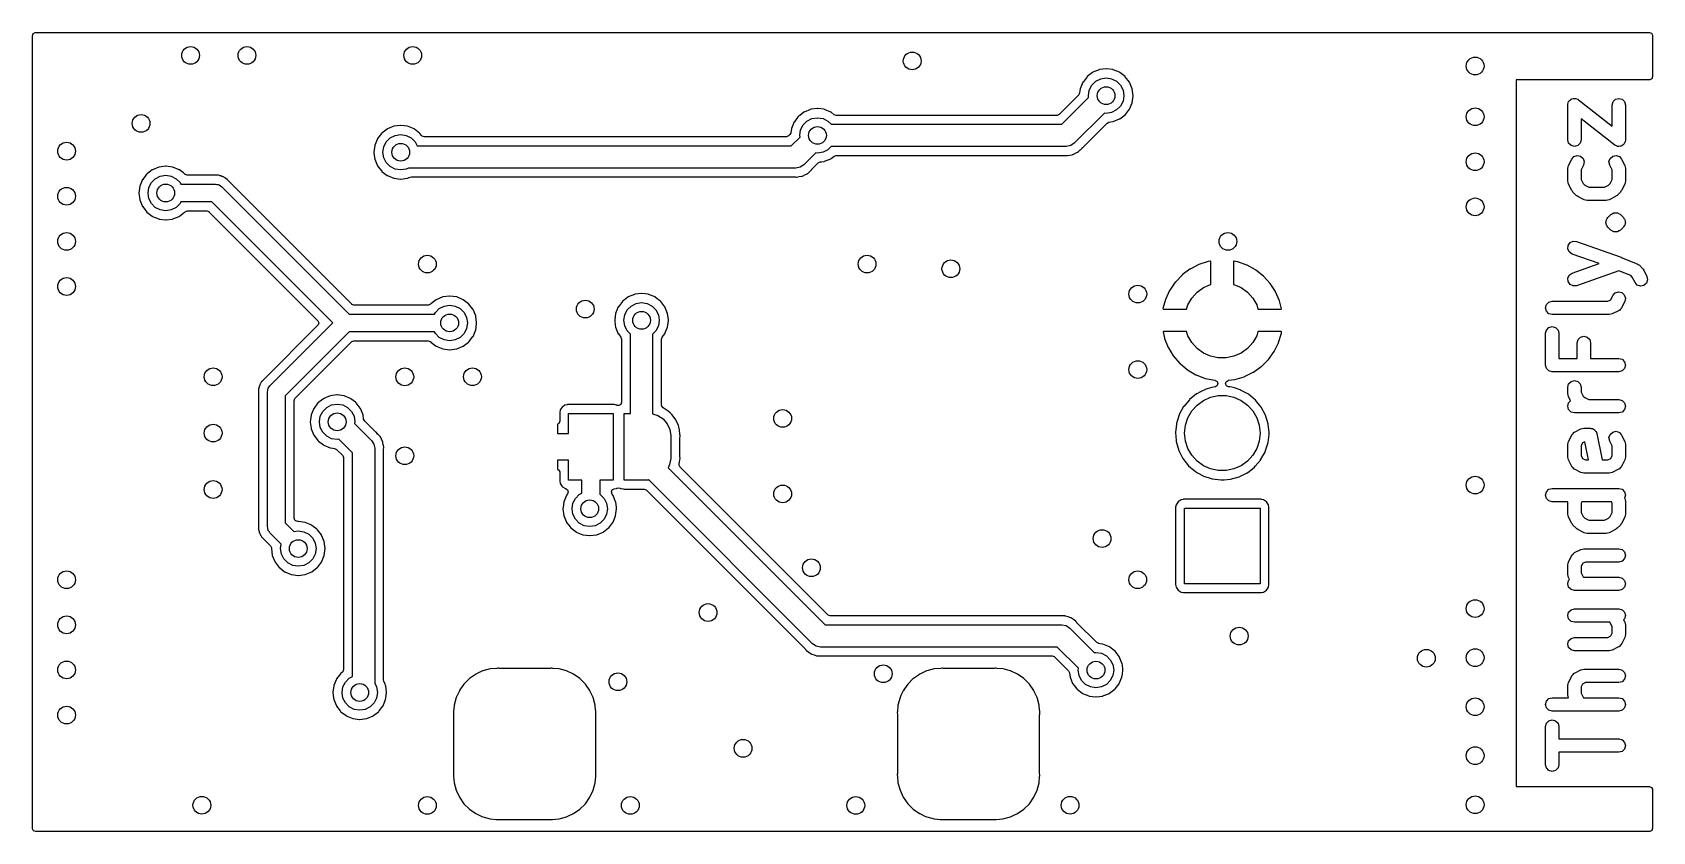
# Model space of a CAD drawing. Extents: x -0.83 to 0.61, y -0.35 to 0.36.
import ezdxf

# ---------------------------------------------------------------- set-up
doc = ezdxf.new("R2010")
doc.units = 0
doc.header["$MEASUREMENT"] = 0
doc.layers.add('BLACK', color=7, linetype='CONTINUOUS')

msp = doc.modelspace()

# ---------------------------------------------------------------- linework, layer by layer
at = {"layer": 'BLACK', "linetype": 'CONTINUOUS'}
for p, q in [((-0.8303, 0.3524), (-0.8296, 0.3543)), ((-0.8303, -0.3504), (-0.8303, 0.3524)), ((-0.8296, 0.3543), (-0.8279, 0.3553)), ((-0.8279, 0.3553), (-0.8274, 0.3553)), ((-0.8274, 0.3553), (0.6038, 0.3553)), ((0.6038, 0.3553), (0.6056, 0.3546)), ((0.6056, 0.3546), (0.6066, 0.3529)), ((0.6066, 0.3529), (0.6067, 0.3524)), ((0.6067, 0.3524), (0.6067, 0.3161)), ((0.1053, 0.3162), (0.1052, 0.3161)), ((0.11, 0.3197), (0.1053, 0.3162)), ((0.1101, 0.3199), (0.11, 0.3197)), ((0.11, 0.3197), (0.11, 0.3197)), ((0.1159, 0.3222), (0.1101, 0.3199)), ((0.1161, 0.3223), (0.1159, 0.3222)), ((0.1219, 0.323), (0.1161, 0.3223)), ((0.1161, 0.3223), (0.1161, 0.3223)), ((0.122, 0.3231), (0.1219, 0.323)), ((0.1222, 0.323), (0.122, 0.3231)), ((0.128, 0.3223), (0.1222, 0.323)), ((0.1282, 0.3222), (0.128, 0.3223)), ((0.128, 0.3223), (0.128, 0.3223)), ((0.134, 0.3199), (0.1282, 0.3222)), ((0.1341, 0.3197), (0.134, 0.3199)), ((0.1388, 0.3162), (0.1341, 0.3197)), ((0.1341, 0.3197), (0.1341, 0.3197)), ((0.1389, 0.3161), (0.1388, 0.3162)), ((0.099, 0.3052), (0.0985, 0.3016)), ((0.1014, 0.3111), (0.099, 0.3054)), ((0.099, 0.3054), (0.099, 0.3052)), ((0.099, 0.3052), (0.099, 0.3052)), ((0.1015, 0.3113), (0.1014, 0.3111)), ((0.1051, 0.3159), (0.1015, 0.3113)), ((0.1015, 0.3113), (0.1015, 0.3113)), ((0.1052, 0.3161), (0.1051, 0.3159)), ((0.1063, 0.2992), (0.1071, 0.3041)), ((0.1071, 0.3041), (0.1093, 0.3085)), ((0.1093, 0.3085), (0.1128, 0.312)), ((0.1128, 0.312), (0.1172, 0.3142)), ((0.1172, 0.3142), (0.122, 0.315)), ((0.122, 0.315), (0.1269, 0.3142)), ((0.1269, 0.3142), (0.1313, 0.312)), ((0.1313, 0.312), (0.1348, 0.3085)), ((0.1348, 0.3085), (0.137, 0.3041)), ((0.137, 0.3041), (0.1378, 0.2992)), ((0.139, 0.3159), (0.1389, 0.3161)), ((0.1426, 0.3113), (0.139, 0.3159)), ((0.1427, 0.3111), (0.1426, 0.3113)), ((0.1426, 0.3113), (0.1426, 0.3113)), ((0.1451, 0.3054), (0.1427, 0.3111)), ((0.1459, 0.2992), (0.1451, 0.3054)), ((0.6038, 0.3132), (0.4857, 0.3132)), ((0.4857, 0.3132), (0.4857, -0.3134)), ((0.6043, 0.3132), (0.6038, 0.3132)), ((0.606, 0.3142), (0.6043, 0.3132)), ((0.6067, 0.3161), (0.606, 0.3142)), ((-0.1342, 0.2878), (-0.14, 0.2871)), ((-0.134, 0.2878), (-0.1342, 0.2878)), ((-0.1338, 0.2878), (-0.134, 0.2878)), ((-0.128, 0.2871), (-0.1338, 0.2878)), ((0.0977, 0.2999), (0.0803, 0.2826)), ((0.0828, 0.2738), (0.1065, 0.2976)), ((0.0985, 0.3016), (0.0977, 0.2999)), ((0.1065, 0.2976), (0.1063, 0.2992)), ((0.1348, 0.29), (0.1313, 0.2865)), ((0.137, 0.2943), (0.1348, 0.29)), ((0.1378, 0.2992), (0.137, 0.2943)), ((0.1427, 0.2873), (0.1451, 0.293)), ((0.1451, 0.293), (0.1459, 0.2992)), ((0.5314, 0.2909), (0.5316, 0.2914)), ((0.5314, 0.26), (0.5314, 0.2909)), ((0.5315, 0.2918), (0.5319, 0.2928)), ((0.5316, 0.2914), (0.5315, 0.2918)), ((0.5319, 0.2928), (0.5322, 0.2939)), ((0.5322, 0.2939), (0.5325, 0.2942)), ((0.5325, 0.2942), (0.5327, 0.2946)), ((0.5327, 0.2946), (0.5336, 0.2953)), ((0.5336, 0.2953), (0.5344, 0.2961)), ((0.5344, 0.2961), (0.5348, 0.2962)), ((0.5348, 0.2962), (0.5351, 0.2964)), ((0.5351, 0.2964), (0.5363, 0.2966)), ((0.5363, 0.2966), (0.5373, 0.2968)), ((0.5373, 0.2968), (0.5378, 0.2967)), ((0.5378, 0.2967), (0.5382, 0.2968)), ((0.5382, 0.2968), (0.5392, 0.2963)), ((0.5392, 0.2963), (0.5403, 0.2961)), ((0.5403, 0.2961), (0.5406, 0.2958)), ((0.5406, 0.2958), (0.541, 0.2956)), ((0.541, 0.2956), (0.5708, 0.2722)), ((0.5708, 0.2909), (0.5716, 0.2939)), ((0.5708, 0.2722), (0.5708, 0.2909)), ((0.5716, 0.2939), (0.5738, 0.2961)), ((0.5738, 0.2961), (0.5767, 0.2968)), ((0.5767, 0.2968), (0.5797, 0.2961)), ((0.5797, 0.2961), (0.5818, 0.2939)), ((0.5818, 0.2939), (0.5826, 0.2909)), ((0.5826, 0.2909), (0.5826, 0.26)), ((-0.1547, 0.2759), (-0.157, 0.2702)), ((-0.1545, 0.2761), (-0.1547, 0.2759)), ((-0.151, 0.2807), (-0.1545, 0.2761)), ((-0.1545, 0.2761), (-0.1545, 0.2761)), ((-0.1509, 0.2809), (-0.151, 0.2807)), ((-0.1497, 0.2817), (-0.1509, 0.2809)), ((-0.1461, 0.2845), (-0.1497, 0.2817)), ((-0.149, 0.2689), (-0.1467, 0.2733)), ((-0.1467, 0.2733), (-0.1433, 0.2767)), ((-0.1459, 0.2847), (-0.1461, 0.2845)), ((-0.1461, 0.2845), (-0.1461, 0.2845)), ((-0.1402, 0.287), (-0.1459, 0.2847)), ((-0.1433, 0.2767), (-0.1389, 0.279)), ((-0.14, 0.2871), (-0.1402, 0.287)), ((-0.14, 0.2871), (-0.14, 0.2871)), ((-0.1389, 0.279), (-0.134, 0.2797)), ((-0.134, 0.2797), (-0.1291, 0.279)), ((-0.1291, 0.279), (-0.1247, 0.2767)), ((-0.1278, 0.287), (-0.128, 0.2871)), ((-0.128, 0.2871), (-0.128, 0.2871)), ((-0.1221, 0.2847), (-0.1278, 0.287)), ((-0.1247, 0.2767), (-0.1218, 0.2738)), ((-0.1219, 0.2845), (-0.1221, 0.2847)), ((-0.1191, 0.2823), (-0.1219, 0.2845)), ((-0.1219, 0.2845), (-0.1219, 0.2845)), ((-0.1218, 0.2738), (0.0828, 0.2738)), ((-0.1173, 0.2817), (-0.1191, 0.2823)), ((0.0783, 0.2817), (-0.1173, 0.2817)), ((0.0785, 0.2817), (0.0783, 0.2817)), ((0.0803, 0.2826), (0.0785, 0.2817)), ((0.1205, 0.2837), (0.0938, 0.257)), ((0.1013, 0.2533), (0.1228, 0.2749)), ((0.122, 0.2835), (0.1205, 0.2837)), ((0.1269, 0.2842), (0.122, 0.2835)), ((0.1228, 0.2749), (0.1245, 0.2757)), ((0.1245, 0.2757), (0.1258, 0.2759)), ((0.1258, 0.2759), (0.128, 0.2762)), ((0.1313, 0.2865), (0.1269, 0.2842)), ((0.128, 0.2762), (0.128, 0.2762)), ((0.128, 0.2762), (0.1282, 0.2762)), ((0.1282, 0.2762), (0.134, 0.2786)), ((0.134, 0.2786), (0.1341, 0.2787)), ((0.1341, 0.2787), (0.1388, 0.2822)), ((0.1341, 0.2787), (0.1341, 0.2787)), ((0.1388, 0.2822), (0.1389, 0.2824)), ((0.1389, 0.2824), (0.1391, 0.2826)), ((0.1391, 0.2826), (0.1426, 0.2871)), ((0.1426, 0.2871), (0.1427, 0.2873)), ((0.1426, 0.2871), (0.1426, 0.2871)), ((0.5731, 0.2554), (0.5433, 0.2788)), ((0.5433, 0.2788), (0.5433, 0.26)), ((-0.5243, 0.2609), (-0.5267, 0.2552)), ((-0.5242, 0.2611), (-0.5243, 0.2609)), ((-0.5206, 0.2657), (-0.5242, 0.2611)), ((-0.5242, 0.2611), (-0.5242, 0.2611)), ((-0.5205, 0.2659), (-0.5206, 0.2657)), ((-0.5203, 0.266), (-0.5205, 0.2659)), ((-0.5157, 0.2696), (-0.5203, 0.266)), ((-0.5164, 0.2583), (-0.5129, 0.2618)), ((-0.5155, 0.2697), (-0.5157, 0.2696)), ((-0.5157, 0.2696), (-0.5157, 0.2696)), ((-0.5098, 0.2721), (-0.5155, 0.2697)), ((-0.5129, 0.2618), (-0.5085, 0.264)), ((-0.5096, 0.2721), (-0.5098, 0.2721)), ((-0.5038, 0.2728), (-0.5096, 0.2721)), ((-0.5096, 0.2721), (-0.5096, 0.2721)), ((-0.5085, 0.264), (-0.5036, 0.2648)), ((-0.5036, 0.2729), (-0.5038, 0.2728)), ((-0.5034, 0.2728), (-0.5036, 0.2729)), ((-0.5036, 0.2648), (-0.4988, 0.264)), ((-0.4976, 0.2721), (-0.5034, 0.2728)), ((-0.4988, 0.264), (-0.4944, 0.2618)), ((-0.4975, 0.2721), (-0.4976, 0.2721)), ((-0.4976, 0.2721), (-0.4976, 0.2721)), ((-0.4917, 0.2697), (-0.4975, 0.2721)), ((-0.4944, 0.2618), (-0.4909, 0.2583)), ((-0.4915, 0.2696), (-0.4917, 0.2697)), ((-0.4869, 0.266), (-0.4915, 0.2696)), ((-0.4915, 0.2696), (-0.4915, 0.2696)), ((-0.4868, 0.2659), (-0.4869, 0.266)), ((-0.4866, 0.2657), (-0.4868, 0.2659)), ((-0.4851, 0.2638), (-0.4866, 0.2657)), ((-0.4847, 0.2633), (-0.4851, 0.2638)), ((-0.4828, 0.2626), (-0.4847, 0.2633)), ((-0.1617, 0.2626), (-0.4828, 0.2626)), ((-0.1614, 0.2626), (-0.1617, 0.2626)), ((-0.1596, 0.2635), (-0.1614, 0.2626)), ((-0.1584, 0.2647), (-0.1596, 0.2635)), ((-0.1575, 0.2664), (-0.1584, 0.2647)), ((-0.1571, 0.27), (-0.1575, 0.2664)), ((-0.1572, 0.2547), (-0.1495, 0.2624)), ((-0.157, 0.2702), (-0.1571, 0.27)), ((-0.1571, 0.27), (-0.1571, 0.27)), ((-0.1497, 0.264), (-0.149, 0.2689)), ((-0.1495, 0.2624), (-0.1497, 0.264)), ((0.5322, 0.2571), (0.5314, 0.26)), ((0.5433, 0.26), (0.5425, 0.2571)), ((0.5826, 0.2592), (0.5821, 0.2581)), ((0.5826, 0.26), (0.5825, 0.2596)), ((0.5825, 0.2596), (0.5826, 0.2592)), ((-0.5272, 0.2512), (-0.5275, 0.249)), ((-0.5275, 0.249), (-0.5274, 0.2488)), ((-0.5274, 0.2488), (-0.5271, 0.2461)), ((-0.5267, 0.255), (-0.5272, 0.2512)), ((-0.5271, 0.2461), (-0.5267, 0.2428)), ((-0.5267, 0.2552), (-0.5267, 0.255)), ((-0.5267, 0.255), (-0.5267, 0.255)), ((-0.5194, 0.249), (-0.5186, 0.2539)), ((-0.5186, 0.2442), (-0.5194, 0.249)), ((-0.5186, 0.2539), (-0.5164, 0.2583)), ((-0.4909, 0.2583), (-0.4891, 0.2547)), ((-0.4891, 0.2547), (-0.1572, 0.2547)), ((-0.1356, 0.2485), (-0.1462, 0.2379)), ((-0.134, 0.2483), (-0.1356, 0.2485)), ((-0.1291, 0.249), (-0.134, 0.2483)), ((-0.1247, 0.2513), (-0.1291, 0.249)), ((-0.1218, 0.2542), (-0.1247, 0.2513)), ((-0.1219, 0.2435), (-0.1191, 0.2457)), ((0.0868, 0.2542), (-0.1218, 0.2542)), ((-0.1191, 0.2457), (-0.1173, 0.2463)), ((-0.1173, 0.2463), (0.0856, 0.2463)), ((0.0856, 0.2463), (0.086, 0.2462)), ((0.086, 0.2462), (0.0864, 0.2462)), ((0.0864, 0.2462), (0.0874, 0.2461)), ((0.0906, 0.2549), (0.0868, 0.2542)), ((0.0874, 0.2461), (0.0876, 0.2461)), ((0.0876, 0.2461), (0.0897, 0.2465)), ((0.0876, 0.2461), (0.0876, 0.2461)), ((0.0897, 0.2465), (0.0898, 0.2465)), ((0.0898, 0.2465), (0.0919, 0.2468)), ((0.0938, 0.257), (0.0906, 0.2549)), ((0.0919, 0.2468), (0.0921, 0.2469)), ((0.0919, 0.2468), (0.0919, 0.2468)), ((0.0921, 0.2469), (0.0923, 0.2469)), ((0.0923, 0.2469), (0.0923, 0.247)), ((0.0923, 0.247), (0.0923, 0.247)), ((0.0923, 0.247), (0.0924, 0.247)), ((0.0924, 0.247), (0.0924, 0.247)), ((0.0924, 0.247), (0.0924, 0.247)), ((0.0924, 0.247), (0.0926, 0.247)), ((0.0926, 0.247), (0.0947, 0.2481)), ((0.0947, 0.2481), (0.0948, 0.2482)), ((0.0948, 0.2482), (0.0967, 0.2491)), ((0.0967, 0.2491), (0.0969, 0.2492)), ((0.0967, 0.2491), (0.0967, 0.2491)), ((0.0969, 0.2492), (0.0971, 0.2493)), ((0.0971, 0.2493), (0.0972, 0.2494)), ((0.0971, 0.2493), (0.0971, 0.2493)), ((0.0972, 0.2494), (0.0974, 0.2495)), ((0.0974, 0.2495), (0.0976, 0.2497)), ((0.0976, 0.2497), (0.0991, 0.2512)), ((0.0991, 0.2512), (0.0992, 0.2512)), ((0.0992, 0.2512), (0.1007, 0.2526)), ((0.1007, 0.2526), (0.1008, 0.2528)), ((0.1008, 0.2528), (0.1009, 0.253)), ((0.1009, 0.253), (0.101, 0.2531)), ((0.101, 0.2531), (0.1013, 0.2533)), ((0.5344, 0.2549), (0.5322, 0.2571)), ((0.5373, 0.2541), (0.5344, 0.2549)), ((0.5349, 0.243), (0.5369, 0.2453)), ((0.5369, 0.2453), (0.5398, 0.2462)), ((0.5403, 0.2549), (0.5373, 0.2541)), ((0.5398, 0.2462), (0.5428, 0.2456)), ((0.5425, 0.2571), (0.5403, 0.2549)), ((0.5428, 0.2456), (0.5451, 0.2436)), ((0.569, 0.2436), (0.5713, 0.2456)), ((0.5713, 0.2456), (0.5743, 0.2462)), ((0.5735, 0.2552), (0.5731, 0.2554)), ((0.5738, 0.2549), (0.5735, 0.2552)), ((0.5748, 0.2546), (0.5738, 0.2549)), ((0.5743, 0.2462), (0.5772, 0.2453)), ((0.5759, 0.2542), (0.5748, 0.2546)), ((0.5763, 0.2542), (0.5759, 0.2542)), ((0.5767, 0.2541), (0.5763, 0.2542)), ((0.5778, 0.2544), (0.5767, 0.2541)), ((0.5772, 0.2453), (0.5792, 0.243)), ((0.5789, 0.2545), (0.5778, 0.2544)), ((0.5793, 0.2548), (0.5789, 0.2545)), ((0.5797, 0.2549), (0.5793, 0.2548)), ((0.5805, 0.2557), (0.5797, 0.2549)), ((0.5814, 0.2564), (0.5805, 0.2557)), ((0.5815, 0.2568), (0.5814, 0.2564)), ((0.5818, 0.2571), (0.5815, 0.2568)), ((0.5821, 0.2581), (0.5818, 0.2571)), ((-0.7283, 0.2302), (-0.7289, 0.2297)), ((-0.7241, 0.2334), (-0.7283, 0.2302)), ((-0.7239, 0.2335), (-0.7241, 0.2334)), ((-0.7241, 0.2334), (-0.7241, 0.2334)), ((-0.7182, 0.2359), (-0.7239, 0.2335)), ((-0.718, 0.2359), (-0.7182, 0.2359)), ((-0.7122, 0.2367), (-0.718, 0.2359)), ((-0.718, 0.2359), (-0.718, 0.2359)), ((-0.712, 0.2367), (-0.7122, 0.2367)), ((-0.7118, 0.2367), (-0.712, 0.2367)), ((-0.706, 0.2359), (-0.7118, 0.2367)), ((-0.7058, 0.2359), (-0.706, 0.2359)), ((-0.706, 0.2359), (-0.706, 0.2359)), ((-0.7001, 0.2335), (-0.7058, 0.2359)), ((-0.6999, 0.2334), (-0.7001, 0.2335)), ((-0.6964, 0.2307), (-0.6999, 0.2334)), ((-0.6999, 0.2334), (-0.6999, 0.2334)), ((-0.6951, 0.2297), (-0.6964, 0.2307)), ((-0.5267, 0.2428), (-0.5243, 0.2371)), ((-0.5243, 0.2371), (-0.5242, 0.2369)), ((-0.5242, 0.2369), (-0.5242, 0.2369)), ((-0.5242, 0.2369), (-0.5221, 0.2342)), ((-0.5221, 0.2342), (-0.5205, 0.2322)), ((-0.5205, 0.2322), (-0.5203, 0.232)), ((-0.5203, 0.232), (-0.5157, 0.2285)), ((-0.5164, 0.2398), (-0.5186, 0.2442)), ((-0.5129, 0.2363), (-0.5164, 0.2398)), ((-0.5085, 0.234), (-0.5129, 0.2363)), ((-0.5036, 0.2333), (-0.5085, 0.234)), ((-0.4988, 0.234), (-0.5036, 0.2333)), ((-0.4968, 0.235), (-0.4988, 0.234)), ((-0.1531, 0.235), (-0.4968, 0.235)), ((-0.1493, 0.2358), (-0.1531, 0.235)), ((-0.1462, 0.2379), (-0.1493, 0.2358)), ((-0.1451, 0.229), (-0.1432, 0.23)), ((-0.1432, 0.23), (-0.143, 0.2301)), ((-0.1432, 0.23), (-0.1432, 0.23)), ((-0.143, 0.2301), (-0.1429, 0.2302)), ((-0.1429, 0.2302), (-0.1428, 0.2302)), ((-0.1428, 0.2302), (-0.1427, 0.2303)), ((-0.1427, 0.2303), (-0.1426, 0.2304)), ((-0.1426, 0.2304), (-0.1424, 0.2305)), ((-0.1424, 0.2305), (-0.1409, 0.232)), ((-0.1409, 0.232), (-0.1408, 0.2321)), ((-0.1408, 0.2321), (-0.1393, 0.2335)), ((-0.1393, 0.2335), (-0.1391, 0.2337)), ((-0.1391, 0.2337), (-0.139, 0.2339)), ((-0.139, 0.2339), (-0.1389, 0.234)), ((-0.1389, 0.234), (-0.1387, 0.2342)), ((-0.1387, 0.2342), (-0.1333, 0.2396)), ((-0.1333, 0.2396), (-0.1316, 0.2405)), ((-0.1316, 0.2405), (-0.1303, 0.2406)), ((-0.1303, 0.2406), (-0.128, 0.2409)), ((-0.128, 0.2409), (-0.1278, 0.241)), ((-0.128, 0.2409), (-0.128, 0.2409)), ((-0.1278, 0.241), (-0.1221, 0.2433)), ((-0.1221, 0.2433), (-0.1219, 0.2435)), ((-0.1219, 0.2435), (-0.1219, 0.2435)), ((0.5314, 0.2347), (0.5318, 0.236)), ((0.5314, 0.2235), (0.5314, 0.2347)), ((0.5318, 0.236), (0.5321, 0.2373)), ((0.5321, 0.2373), (0.5349, 0.243)), ((0.5454, 0.2377), (0.5433, 0.2333)), ((0.5433, 0.2333), (0.5433, 0.2248)), ((0.5451, 0.2436), (0.5461, 0.2407)), ((0.5461, 0.2407), (0.5454, 0.2377)), ((0.568, 0.2407), (0.569, 0.2436)), ((0.5686, 0.2377), (0.568, 0.2407)), ((0.5708, 0.2333), (0.5686, 0.2377)), ((0.5708, 0.2248), (0.5708, 0.2333)), ((0.5792, 0.243), (0.582, 0.2373)), ((0.582, 0.2373), (0.5823, 0.236)), ((0.5823, 0.236), (0.5826, 0.2347)), ((0.5826, 0.2347), (0.5826, 0.2235)), ((-0.735, 0.2191), (-0.7358, 0.2129)), ((-0.7327, 0.2248), (-0.735, 0.2191)), ((-0.7325, 0.225), (-0.7327, 0.2248)), ((-0.729, 0.2296), (-0.7325, 0.225)), ((-0.7325, 0.225), (-0.7325, 0.225)), ((-0.7289, 0.2297), (-0.729, 0.2296)), ((-0.7277, 0.2129), (-0.727, 0.2178)), ((-0.727, 0.2178), (-0.7247, 0.2221)), ((-0.7247, 0.2221), (-0.7213, 0.2256)), ((-0.7213, 0.2256), (-0.7169, 0.2279)), ((-0.7169, 0.2279), (-0.712, 0.2286)), ((-0.712, 0.2286), (-0.7071, 0.2279)), ((-0.7071, 0.2279), (-0.7027, 0.2256)), ((-0.7027, 0.2256), (-0.6993, 0.2221)), ((-0.6993, 0.2221), (-0.6986, 0.2208)), ((-0.6986, 0.2208), (-0.668, 0.2208)), ((-0.695, 0.2296), (-0.6951, 0.2297)), ((-0.6949, 0.2295), (-0.695, 0.2296)), ((-0.6947, 0.2293), (-0.6949, 0.2295)), ((-0.6929, 0.2287), (-0.6947, 0.2293)), ((-0.6655, 0.2287), (-0.6929, 0.2287)), ((-0.668, 0.2208), (-0.6667, 0.2205)), ((-0.6667, 0.2205), (-0.6654, 0.2203)), ((-0.6653, 0.2286), (-0.6655, 0.2287)), ((-0.6654, 0.2203), (-0.665, 0.2201)), ((-0.6645, 0.2283), (-0.6653, 0.2286)), ((-0.6653, 0.2286), (-0.6653, 0.2286)), ((-0.665, 0.2201), (-0.6646, 0.22)), ((-0.6646, 0.22), (-0.6635, 0.2192)), ((-0.6641, 0.2282), (-0.6645, 0.2283)), ((-0.6637, 0.2282), (-0.6641, 0.2282)), ((-0.6631, 0.2281), (-0.6637, 0.2282)), ((-0.6635, 0.2192), (-0.6624, 0.2185)), ((-0.6629, 0.228), (-0.6631, 0.2281)), ((-0.6622, 0.2276), (-0.6629, 0.228)), ((-0.6624, 0.2185), (-0.5495, 0.1056)), ((-0.6617, 0.2274), (-0.6622, 0.2276)), ((-0.661, 0.2272), (-0.6617, 0.2274)), ((-0.6608, 0.2271), (-0.661, 0.2272)), ((-0.661, 0.2272), (-0.661, 0.2272)), ((-0.6606, 0.227), (-0.6608, 0.2271)), ((-0.6599, 0.2265), (-0.6606, 0.227)), ((-0.6606, 0.227), (-0.6606, 0.227)), ((-0.6595, 0.2263), (-0.6599, 0.2265)), ((-0.6588, 0.2259), (-0.6595, 0.2263)), ((-0.6586, 0.2258), (-0.6588, 0.2259)), ((-0.6577, 0.2249), (-0.6586, 0.2258)), ((-0.5471, 0.1143), (-0.6577, 0.2249)), ((-0.6577, 0.2249), (-0.6577, 0.2249)), ((-0.5157, 0.2285), (-0.5157, 0.2285)), ((-0.5157, 0.2285), (-0.5155, 0.2284)), ((-0.5155, 0.2284), (-0.5098, 0.226)), ((-0.5098, 0.226), (-0.5096, 0.226)), ((-0.5096, 0.226), (-0.5096, 0.226)), ((-0.5096, 0.226), (-0.5038, 0.2252)), ((-0.5038, 0.2252), (-0.5036, 0.2252)), ((-0.5036, 0.2252), (-0.5034, 0.2252)), ((-0.5034, 0.2252), (-0.4976, 0.226)), ((-0.4976, 0.226), (-0.4976, 0.226)), ((-0.4976, 0.226), (-0.4975, 0.226)), ((-0.4975, 0.226), (-0.4952, 0.2269)), ((-0.4952, 0.2269), (-0.4941, 0.2271)), ((-0.4941, 0.2271), (-0.1543, 0.2271)), ((-0.1543, 0.2271), (-0.154, 0.2271)), ((-0.154, 0.2271), (-0.1535, 0.2271)), ((-0.1535, 0.2271), (-0.1526, 0.227)), ((-0.1526, 0.227), (-0.1523, 0.227)), ((-0.1523, 0.227), (-0.1502, 0.2274)), ((-0.1523, 0.227), (-0.1523, 0.227)), ((-0.1502, 0.2274), (-0.1481, 0.2277)), ((-0.1502, 0.2274), (-0.1502, 0.2274)), ((-0.1481, 0.2277), (-0.1481, 0.2277)), ((-0.1481, 0.2277), (-0.1478, 0.2277)), ((-0.1478, 0.2277), (-0.1477, 0.2278)), ((-0.1477, 0.2278), (-0.1476, 0.2278)), ((-0.1476, 0.2278), (-0.1475, 0.2279)), ((-0.1476, 0.2278), (-0.1476, 0.2278)), ((-0.1475, 0.2279), (-0.1475, 0.2279)), ((-0.1475, 0.2279), (-0.1475, 0.2279)), ((-0.1475, 0.2279), (-0.1473, 0.2279)), ((-0.1473, 0.2279), (-0.1452, 0.229)), ((-0.1452, 0.229), (-0.1451, 0.229)), ((0.5318, 0.2221), (0.5314, 0.2235)), ((0.5321, 0.2208), (0.5318, 0.2221)), ((0.5349, 0.2152), (0.5321, 0.2208)), ((0.5433, 0.2248), (0.545, 0.2213)), ((0.545, 0.2213), (0.5465, 0.2199)), ((0.5465, 0.2199), (0.55, 0.2181)), ((0.55, 0.2181), (0.5641, 0.2181)), ((0.5641, 0.2181), (0.5676, 0.2199)), ((0.5676, 0.2199), (0.569, 0.2213)), ((0.569, 0.2213), (0.5708, 0.2248)), ((0.582, 0.2208), (0.5792, 0.2152)), ((0.5823, 0.2221), (0.582, 0.2208)), ((0.5826, 0.2235), (0.5823, 0.2221)), ((-0.7358, 0.2129), (-0.735, 0.2067)), ((-0.735, 0.2067), (-0.7327, 0.201)), ((-0.727, 0.208), (-0.7277, 0.2129)), ((-0.7247, 0.2036), (-0.727, 0.208)), ((-0.7213, 0.2001), (-0.7247, 0.2036)), ((-0.6993, 0.2036), (-0.7027, 0.2001)), ((-0.6986, 0.205), (-0.6993, 0.2036)), ((-0.6713, 0.205), (-0.6986, 0.205)), ((-0.5639, 0.0977), (-0.6713, 0.205)), ((0.5355, 0.2145), (0.5349, 0.2152)), ((0.536, 0.2137), (0.5355, 0.2145)), ((0.5388, 0.2108), (0.536, 0.2137)), ((0.5396, 0.2104), (0.5388, 0.2108)), ((0.5403, 0.2097), (0.5396, 0.2104)), ((0.546, 0.2069), (0.5403, 0.2097)), ((0.5473, 0.2066), (0.546, 0.2069)), ((0.5486, 0.2063), (0.5473, 0.2066)), ((0.5655, 0.2063), (0.5486, 0.2063)), ((0.5668, 0.2066), (0.5655, 0.2063)), ((0.5681, 0.2069), (0.5668, 0.2066)), ((0.5737, 0.2097), (0.5681, 0.2069)), ((0.5744, 0.2104), (0.5737, 0.2097)), ((0.5753, 0.2108), (0.5744, 0.2104)), ((0.5781, 0.2137), (0.5753, 0.2108)), ((0.5786, 0.2145), (0.5781, 0.2137)), ((0.5792, 0.2152), (0.5786, 0.2145)), ((-0.7327, 0.201), (-0.7325, 0.2008)), ((-0.7325, 0.2008), (-0.7325, 0.2008)), ((-0.7325, 0.2008), (-0.7297, 0.1971)), ((-0.7297, 0.1971), (-0.7289, 0.196)), ((-0.7289, 0.196), (-0.7287, 0.1959)), ((-0.7287, 0.1959), (-0.7287, 0.1959)), ((-0.7287, 0.1959), (-0.7241, 0.1924)), ((-0.7241, 0.1924), (-0.7241, 0.1924)), ((-0.7241, 0.1924), (-0.7239, 0.1922)), ((-0.7239, 0.1922), (-0.7182, 0.1899)), ((-0.7169, 0.1979), (-0.7213, 0.2001)), ((-0.7182, 0.1899), (-0.718, 0.1898)), ((-0.718, 0.1898), (-0.718, 0.1898)), ((-0.718, 0.1898), (-0.7122, 0.1891)), ((-0.712, 0.1971), (-0.7169, 0.1979)), ((-0.7122, 0.1891), (-0.712, 0.189)), ((-0.7071, 0.1979), (-0.712, 0.1971)), ((-0.712, 0.189), (-0.7118, 0.1891)), ((-0.7118, 0.1891), (-0.706, 0.1898)), ((-0.7027, 0.2001), (-0.7071, 0.1979)), ((-0.706, 0.1898), (-0.7058, 0.1899)), ((-0.706, 0.1898), (-0.706, 0.1898)), ((-0.7058, 0.1899), (-0.7001, 0.1922)), ((-0.7001, 0.1922), (-0.6999, 0.1924)), ((-0.6999, 0.1924), (-0.6953, 0.1959)), ((-0.6999, 0.1924), (-0.6999, 0.1924)), ((-0.6953, 0.1959), (-0.6951, 0.196)), ((-0.6951, 0.196), (-0.695, 0.1962)), ((-0.695, 0.1962), (-0.6949, 0.1963)), ((-0.6949, 0.1963), (-0.6931, 0.1971)), ((-0.6931, 0.1971), (-0.6929, 0.1971)), ((-0.6929, 0.1971), (-0.6757, 0.1971)), ((-0.6757, 0.1971), (-0.6739, 0.1964)), ((-0.6739, 0.1964), (-0.6737, 0.1963)), ((-0.6737, 0.1963), (-0.5772, 0.0997)), ((0.5652, 0.1869), (0.5654, 0.1876)), ((0.5654, 0.1861), (0.5652, 0.1869)), ((0.5654, 0.1884), (0.5658, 0.1891)), ((0.5654, 0.1876), (0.5654, 0.1884)), ((0.5658, 0.1891), (0.566, 0.1898)), ((0.566, 0.1898), (0.5665, 0.1904)), ((0.5665, 0.1904), (0.5669, 0.1911)), ((0.5669, 0.1911), (0.5697, 0.1939)), ((0.5697, 0.1939), (0.5708, 0.1945)), ((0.5697, 0.1939), (0.5697, 0.1939)), ((0.5697, 0.1939), (0.5697, 0.1939)), ((0.5708, 0.1945), (0.5724, 0.1954)), ((0.5724, 0.1954), (0.5754, 0.1954)), ((0.5754, 0.1954), (0.5761, 0.195)), ((0.5761, 0.195), (0.5781, 0.1939)), ((0.5781, 0.1939), (0.5781, 0.1939)), ((0.5781, 0.1939), (0.5781, 0.1939)), ((0.5781, 0.1939), (0.5809, 0.1911)), ((0.5809, 0.1911), (0.5813, 0.1904)), ((0.5813, 0.1904), (0.5818, 0.1898)), ((0.5818, 0.1898), (0.582, 0.1891)), ((0.582, 0.1891), (0.5824, 0.1884)), ((0.5824, 0.1884), (0.5824, 0.1876)), ((0.5824, 0.1876), (0.5826, 0.1869)), ((0.5826, 0.1869), (0.5824, 0.1861)), ((0.5654, 0.1854), (0.5654, 0.1861)), ((0.5658, 0.1847), (0.5654, 0.1854)), ((0.566, 0.1839), (0.5658, 0.1847)), ((0.5665, 0.1834), (0.566, 0.1839)), ((0.5669, 0.1827), (0.5665, 0.1834)), ((0.5697, 0.1799), (0.5669, 0.1827)), ((0.5724, 0.1784), (0.5697, 0.1799)), ((0.5697, 0.1799), (0.5697, 0.1799)), ((0.5754, 0.1784), (0.5724, 0.1784)), ((0.577, 0.1793), (0.5754, 0.1784)), ((0.5781, 0.1799), (0.577, 0.1793)), ((0.5809, 0.1827), (0.5781, 0.1799)), ((0.5813, 0.1834), (0.5809, 0.1827)), ((0.5809, 0.1827), (0.5809, 0.1827)), ((0.5818, 0.1839), (0.5813, 0.1834)), ((0.582, 0.1847), (0.5818, 0.1839)), ((0.5824, 0.1854), (0.582, 0.1847)), ((0.5824, 0.1861), (0.5824, 0.1854)), ((0.5315, 0.1633), (0.5318, 0.1664)), ((0.5328, 0.1606), (0.5315, 0.1633)), ((0.5318, 0.1664), (0.5335, 0.1689)), ((0.5354, 0.1588), (0.5328, 0.1606)), ((0.5335, 0.1689), (0.5363, 0.1702)), ((0.5592, 0.1503), (0.5354, 0.1588)), ((0.5363, 0.1702), (0.5393, 0.17)), ((0.5393, 0.17), (0.5787, 0.1559)), ((0.1963, 0.1453), (0.1895, 0.1402)), ((0.1965, 0.1455), (0.1963, 0.1453)), ((0.2041, 0.1494), (0.1965, 0.1455)), ((0.2043, 0.1495), (0.2041, 0.1494)), ((0.2125, 0.1522), (0.2043, 0.1495)), ((0.2127, 0.1522), (0.2125, 0.1522)), ((0.2147, 0.1525), (0.2127, 0.1522)), ((0.2149, 0.1524), (0.2147, 0.1525)), ((0.215, 0.152), (0.2149, 0.1524)), ((0.215, 0.1319), (0.215, 0.152)), ((0.2351, 0.1524), (0.235, 0.1523)), ((0.235, 0.1523), (0.235, 0.1319)), ((0.2355, 0.1524), (0.2351, 0.1524)), ((0.2386, 0.1519), (0.2355, 0.1524)), ((0.2388, 0.1518), (0.2386, 0.1519)), ((0.2469, 0.149), (0.2388, 0.1518)), ((0.2471, 0.1489), (0.2469, 0.149)), ((0.2546, 0.1447), (0.2471, 0.1489)), ((0.2548, 0.1446), (0.2546, 0.1447)), ((0.2615, 0.1393), (0.2548, 0.1446)), ((0.5354, 0.1418), (0.5592, 0.1503)), ((0.5766, 0.144), (0.5393, 0.1307)), ((0.5875, 0.1397), (0.5766, 0.144)), ((0.5787, 0.1559), (0.5788, 0.1558)), ((0.5788, 0.1558), (0.5789, 0.1558)), ((0.5789, 0.1558), (0.593, 0.1502)), ((0.593, 0.1502), (0.5939, 0.1495)), ((0.5939, 0.1495), (0.595, 0.1489)), ((0.595, 0.1489), (0.5978, 0.1461)), ((0.5978, 0.1461), (0.5982, 0.1453)), ((0.5982, 0.1453), (0.5989, 0.1445)), ((0.5989, 0.1445), (0.6017, 0.1389)), ((0.1832, 0.1337), (0.1784, 0.1266)), ((0.1834, 0.1338), (0.1832, 0.1337)), ((0.1893, 0.14), (0.1834, 0.1338)), ((0.1895, 0.1402), (0.1893, 0.14)), ((0.2083, 0.129), (0.2147, 0.1318)), ((0.2147, 0.1318), (0.215, 0.1319)), ((0.235, 0.1319), (0.2353, 0.1318)), ((0.2353, 0.1318), (0.2417, 0.129)), ((0.2617, 0.1391), (0.2615, 0.1393)), ((0.2674, 0.1328), (0.2617, 0.1391)), ((0.2676, 0.1326), (0.2674, 0.1328)), ((0.2722, 0.1255), (0.2676, 0.1326)), ((0.5315, 0.1373), (0.5328, 0.1401)), ((0.5318, 0.1343), (0.5315, 0.1373)), ((0.5335, 0.1318), (0.5318, 0.1343)), ((0.5328, 0.1401), (0.5354, 0.1418)), ((0.5363, 0.1305), (0.5335, 0.1318)), ((0.5393, 0.1307), (0.5363, 0.1305)), ((0.5887, 0.1384), (0.5875, 0.1397)), ((0.5911, 0.1336), (0.5887, 0.1384)), ((0.5931, 0.1313), (0.5911, 0.1336)), ((0.596, 0.1304), (0.5931, 0.1313)), ((0.599, 0.131), (0.596, 0.1304)), ((0.6013, 0.133), (0.599, 0.131)), ((0.6023, 0.1359), (0.6013, 0.133)), ((0.6017, 0.1389), (0.6023, 0.1359)), ((-0.4758, 0.1155), (-0.477, 0.1145)), ((-0.4722, 0.1182), (-0.4758, 0.1155)), ((-0.4721, 0.1183), (-0.4722, 0.1182)), ((-0.4722, 0.1182), (-0.4722, 0.1182)), ((-0.4663, 0.1207), (-0.4721, 0.1183)), ((-0.4661, 0.1207), (-0.4663, 0.1207)), ((-0.4603, 0.1215), (-0.4661, 0.1207)), ((-0.4661, 0.1207), (-0.4661, 0.1207)), ((-0.4602, 0.1215), (-0.4603, 0.1215)), ((-0.46, 0.1215), (-0.4602, 0.1215)), ((-0.4542, 0.1207), (-0.46, 0.1215)), ((-0.454, 0.1207), (-0.4542, 0.1207)), ((-0.4542, 0.1207), (-0.4542, 0.1207)), ((-0.4482, 0.1183), (-0.454, 0.1207)), ((-0.4481, 0.1182), (-0.4482, 0.1183)), ((-0.4434, 0.1147), (-0.4481, 0.1182)), ((-0.4481, 0.1182), (-0.4481, 0.1182)), ((-0.307, 0.1167), (-0.3105, 0.1121)), ((-0.3069, 0.1169), (-0.307, 0.1167)), ((-0.3051, 0.1182), (-0.3069, 0.1169)), ((-0.3021, 0.1205), (-0.3051, 0.1182)), ((-0.3019, 0.1207), (-0.3021, 0.1205)), ((-0.3021, 0.1205), (-0.3021, 0.1205)), ((-0.2962, 0.123), (-0.3019, 0.1207)), ((-0.2993, 0.1127), (-0.2949, 0.115)), ((-0.296, 0.1231), (-0.2962, 0.123)), ((-0.2902, 0.1238), (-0.296, 0.1231)), ((-0.296, 0.1231), (-0.296, 0.1231)), ((-0.2949, 0.115), (-0.29, 0.1157)), ((-0.29, 0.1238), (-0.2902, 0.1238)), ((-0.2898, 0.1238), (-0.29, 0.1238)), ((-0.29, 0.1157), (-0.2851, 0.115)), ((-0.284, 0.1231), (-0.2898, 0.1238)), ((-0.2851, 0.115), (-0.2807, 0.1127)), ((-0.2838, 0.123), (-0.284, 0.1231)), ((-0.284, 0.1231), (-0.284, 0.1231)), ((-0.2781, 0.1207), (-0.2838, 0.123)), ((-0.2779, 0.1205), (-0.2781, 0.1207)), ((-0.2749, 0.1182), (-0.2779, 0.1205)), ((-0.2779, 0.1205), (-0.2779, 0.1205)), ((-0.2731, 0.1169), (-0.2749, 0.1182)), ((-0.273, 0.1167), (-0.2731, 0.1169)), ((-0.2695, 0.1121), (-0.273, 0.1167)), ((0.1746, 0.1184), (0.1724, 0.1104)), ((0.1747, 0.1186), (0.1746, 0.1184)), ((0.1783, 0.1264), (0.1747, 0.1186)), ((0.1784, 0.1266), (0.1783, 0.1264)), ((0.1944, 0.1136), (0.1979, 0.1197)), ((0.1979, 0.1197), (0.2026, 0.1249)), ((0.2026, 0.1249), (0.2083, 0.129)), ((0.2417, 0.129), (0.2474, 0.1249)), ((0.2474, 0.1249), (0.2521, 0.1197)), ((0.2521, 0.1197), (0.2556, 0.1136)), ((0.2723, 0.1252), (0.2722, 0.1255)), ((0.2757, 0.1174), (0.2723, 0.1252)), ((0.2758, 0.1172), (0.2757, 0.1174)), ((0.2775, 0.1103), (0.2758, 0.1172)), ((0.5125, 0.1139), (0.5147, 0.1161)), ((0.5147, 0.1161), (0.5177, 0.1169)), ((0.5177, 0.1169), (0.5669, 0.1169)), ((0.5669, 0.1169), (0.5695, 0.1182)), ((0.5695, 0.1182), (0.5714, 0.122)), ((0.5714, 0.122), (0.5735, 0.1243)), ((0.5735, 0.1243), (0.5764, 0.1253)), ((0.5764, 0.1253), (0.5794, 0.1247)), ((0.582, 0.1168), (0.5792, 0.1111)), ((0.5794, 0.1247), (0.5816, 0.1227)), ((0.5816, 0.1227), (0.5826, 0.1198)), ((0.5826, 0.1198), (0.582, 0.1168)), ((-0.5495, 0.1056), (-0.4736, 0.1056)), ((-0.5469, 0.1141), (-0.5471, 0.1143)), ((-0.5451, 0.1134), (-0.5469, 0.1141)), ((-0.4793, 0.1134), (-0.5451, 0.1134)), ((-0.479, 0.1135), (-0.4793, 0.1134)), ((-0.4772, 0.1143), (-0.479, 0.1135)), ((-0.4771, 0.1144), (-0.4772, 0.1143)), ((-0.477, 0.1145), (-0.4771, 0.1144)), ((-0.4736, 0.1056), (-0.4729, 0.1069)), ((-0.4729, 0.1069), (-0.4694, 0.1104)), ((-0.4694, 0.1104), (-0.465, 0.1127)), ((-0.465, 0.1127), (-0.4602, 0.1134)), ((-0.4602, 0.1134), (-0.4553, 0.1127)), ((-0.4553, 0.1127), (-0.4509, 0.1104)), ((-0.4509, 0.1104), (-0.4474, 0.1069)), ((-0.4474, 0.1069), (-0.4452, 0.1025)), ((-0.4452, 0.1025), (-0.4444, 0.0977)), ((-0.4433, 0.1145), (-0.4434, 0.1147)), ((-0.4432, 0.1144), (-0.4433, 0.1145)), ((-0.4396, 0.1098), (-0.4432, 0.1144)), ((-0.4395, 0.1096), (-0.4396, 0.1098)), ((-0.4396, 0.1098), (-0.4396, 0.1098)), ((-0.4371, 0.1039), (-0.4395, 0.1096)), ((-0.4363, 0.0977), (-0.4371, 0.1039)), ((-0.3131, 0.106), (-0.3138, 0.1004)), ((-0.313, 0.1062), (-0.3131, 0.106)), ((-0.3131, 0.106), (-0.3131, 0.106)), ((-0.3107, 0.1119), (-0.313, 0.1062)), ((-0.3105, 0.1121), (-0.3107, 0.1119)), ((-0.3105, 0.1121), (-0.3105, 0.1121)), ((-0.3057, 0.1), (-0.305, 0.1049)), ((-0.305, 0.1049), (-0.3027, 0.1093)), ((-0.3027, 0.1093), (-0.2993, 0.1127)), ((-0.2807, 0.1127), (-0.2773, 0.1093)), ((-0.2773, 0.1093), (-0.275, 0.1049)), ((-0.275, 0.1049), (-0.2743, 0.1)), ((-0.2693, 0.1119), (-0.2695, 0.1121)), ((-0.2695, 0.1121), (-0.2695, 0.1121)), ((-0.2687, 0.1104), (-0.2693, 0.1119)), ((-0.267, 0.1062), (-0.2687, 0.1104)), ((-0.2669, 0.106), (-0.267, 0.1062)), ((-0.2662, 0.1004), (-0.2669, 0.106)), ((-0.2669, 0.106), (-0.2669, 0.106)), ((0.1724, 0.1104), (0.1725, 0.1101)), ((0.1725, 0.1101), (0.1726, 0.11)), ((0.1726, 0.11), (0.1933, 0.11)), ((0.1933, 0.11), (0.1944, 0.1136)), ((0.2556, 0.1136), (0.2567, 0.11)), ((0.2567, 0.11), (0.2771, 0.11)), ((0.2771, 0.11), (0.2775, 0.1101)), ((0.2775, 0.1102), (0.2775, 0.1103)), ((0.2775, 0.1101), (0.2775, 0.1102)), ((0.5118, 0.111), (0.5125, 0.1139)), ((0.5125, 0.108), (0.5118, 0.111)), ((0.5147, 0.1059), (0.5125, 0.108)), ((0.5177, 0.1051), (0.5147, 0.1059)), ((0.5683, 0.1051), (0.5177, 0.1051)), ((0.5696, 0.1054), (0.5683, 0.1051)), ((0.5709, 0.1057), (0.5696, 0.1054)), ((0.5765, 0.1085), (0.5709, 0.1057)), ((0.5768, 0.1087), (0.5765, 0.1085)), ((0.5772, 0.1088), (0.5768, 0.1087)), ((0.5779, 0.1097), (0.5772, 0.1088)), ((0.5788, 0.1105), (0.5779, 0.1097)), ((0.5789, 0.1109), (0.5788, 0.1105)), ((0.5792, 0.1111), (0.5789, 0.1109)), ((-0.5772, 0.0956), (-0.626, 0.0467)), ((-0.6196, 0.042), (-0.5639, 0.0977)), ((-0.5495, 0.0898), (-0.6061, 0.0332)), ((-0.5772, 0.0997), (-0.5763, 0.0979)), ((-0.5768, 0.096), (-0.5772, 0.0956)), ((-0.5763, 0.0979), (-0.5768, 0.096)), ((-0.4736, 0.0898), (-0.5495, 0.0898)), ((-0.4729, 0.0884), (-0.4736, 0.0898)), ((-0.4694, 0.0849), (-0.4729, 0.0884)), ((-0.4474, 0.0884), (-0.4509, 0.0849)), ((-0.4452, 0.0928), (-0.4474, 0.0884)), ((-0.4444, 0.0977), (-0.4452, 0.0928)), ((-0.4395, 0.0858), (-0.4371, 0.0915)), ((-0.4371, 0.0915), (-0.4368, 0.0937)), ((-0.4368, 0.0937), (-0.4363, 0.0975)), ((-0.4363, 0.0975), (-0.4363, 0.0977)), ((-0.3138, 0.1004), (-0.3138, 0.1)), ((-0.3138, 0.1), (-0.3138, 0.0998)), ((-0.3138, 0.0998), (-0.3133, 0.0956)), ((-0.3133, 0.0956), (-0.313, 0.0938)), ((-0.313, 0.0938), (-0.3107, 0.0881)), ((-0.3107, 0.0881), (-0.3105, 0.0879)), ((-0.3105, 0.0879), (-0.3105, 0.0879)), ((-0.3105, 0.0879), (-0.3083, 0.0851)), ((-0.305, 0.0951), (-0.3057, 0.1)), ((-0.3027, 0.0907), (-0.305, 0.0951)), ((-0.2998, 0.0878), (-0.3027, 0.0907)), ((-0.2998, 0.0174), (-0.2998, 0.0878)), ((-0.2773, 0.0907), (-0.2802, 0.0878)), ((-0.2802, 0.0878), (-0.2802, 0.017)), ((-0.275, 0.0951), (-0.2773, 0.0907)), ((-0.2743, 0.1), (-0.275, 0.0951)), ((-0.2717, 0.0851), (-0.2695, 0.0879)), ((-0.2695, 0.0879), (-0.2693, 0.0881)), ((-0.2695, 0.0879), (-0.2695, 0.0879)), ((-0.2693, 0.0881), (-0.2687, 0.0898)), ((-0.2687, 0.0898), (-0.267, 0.0938)), ((-0.267, 0.0938), (-0.2667, 0.0956)), ((-0.2667, 0.0956), (-0.2662, 0.0998)), ((-0.2662, 0.1), (-0.2662, 0.1004)), ((-0.2662, 0.0998), (-0.2662, 0.1)), ((0.1726, 0.0899), (0.1725, 0.0898)), ((0.1725, 0.0898), (0.1725, 0.0897)), ((0.1725, 0.0897), (0.1738, 0.0841)), ((0.173, 0.09), (0.1726, 0.0899)), ((0.1933, 0.09), (0.173, 0.09)), ((0.1944, 0.0864), (0.1933, 0.09)), ((0.1979, 0.0803), (0.1944, 0.0864)), ((0.2556, 0.0864), (0.2521, 0.0803)), ((0.2567, 0.09), (0.2556, 0.0864)), ((0.2773, 0.09), (0.2567, 0.09)), ((0.2749, 0.0804), (0.2774, 0.0885)), ((0.2775, 0.0899), (0.2773, 0.09)), ((0.2774, 0.0885), (0.2775, 0.0888)), ((0.2775, 0.0895), (0.2775, 0.0899)), ((0.2775, 0.0888), (0.2775, 0.0895)), ((0.5118, 0.0885), (0.5125, 0.0914)), ((0.5118, 0.0603), (0.5118, 0.0885)), ((0.5125, 0.0914), (0.5147, 0.0936)), ((0.5147, 0.0936), (0.5177, 0.0944)), ((0.5177, 0.0944), (0.5206, 0.0936)), ((0.5206, 0.0936), (0.5228, 0.0914)), ((0.5228, 0.0914), (0.5236, 0.0885)), ((0.5236, 0.0885), (0.5236, 0.0663)), ((-0.5974, 0.0308), (-0.5471, 0.0811)), ((-0.5471, 0.0811), (-0.5453, 0.0819)), ((-0.5453, 0.0819), (-0.5451, 0.0819)), ((-0.5451, 0.0819), (-0.4793, 0.0819)), ((-0.4793, 0.0819), (-0.4774, 0.0812)), ((-0.4774, 0.0812), (-0.4772, 0.0811)), ((-0.4772, 0.0811), (-0.4771, 0.081)), ((-0.4771, 0.081), (-0.477, 0.0808)), ((-0.477, 0.0808), (-0.4769, 0.0807)), ((-0.4769, 0.0807), (-0.4722, 0.0771)), ((-0.4722, 0.0771), (-0.4722, 0.0771)), ((-0.4722, 0.0771), (-0.4721, 0.077)), ((-0.4721, 0.077), (-0.4663, 0.0746)), ((-0.465, 0.0827), (-0.4694, 0.0849)), ((-0.4663, 0.0746), (-0.4661, 0.0746)), ((-0.4661, 0.0746), (-0.4661, 0.0746)), ((-0.4661, 0.0746), (-0.4603, 0.0739)), ((-0.4602, 0.0819), (-0.465, 0.0827)), ((-0.4603, 0.0739), (-0.4602, 0.0738)), ((-0.4553, 0.0827), (-0.4602, 0.0819)), ((-0.4602, 0.0738), (-0.46, 0.0739)), ((-0.46, 0.0739), (-0.4542, 0.0746)), ((-0.4509, 0.0849), (-0.4553, 0.0827)), ((-0.4542, 0.0746), (-0.4542, 0.0746)), ((-0.4542, 0.0746), (-0.454, 0.0746)), ((-0.454, 0.0746), (-0.4482, 0.077)), ((-0.4482, 0.077), (-0.4481, 0.0771)), ((-0.4481, 0.0771), (-0.4434, 0.0807)), ((-0.4481, 0.0771), (-0.4481, 0.0771)), ((-0.4434, 0.0807), (-0.4433, 0.0808)), ((-0.4434, 0.0807), (-0.4434, 0.0807)), ((-0.4433, 0.0808), (-0.443, 0.0812)), ((-0.443, 0.0812), (-0.4396, 0.0856)), ((-0.4396, 0.0856), (-0.4395, 0.0858)), ((-0.4396, 0.0856), (-0.4396, 0.0856)), ((-0.3083, 0.0851), (-0.3077, 0.0833)), ((-0.3077, 0.0833), (-0.3077, 0.0273)), ((-0.2723, 0.0833), (-0.2717, 0.0851)), ((-0.2723, 0.0249), (-0.2723, 0.0833)), ((0.1738, 0.0841), (0.1739, 0.0838)), ((0.1739, 0.0838), (0.1771, 0.0759)), ((0.1771, 0.0759), (0.1772, 0.0757)), ((0.1772, 0.0757), (0.1816, 0.0684)), ((0.2026, 0.0751), (0.1979, 0.0803)), ((0.2083, 0.071), (0.2026, 0.0751)), ((0.2474, 0.0751), (0.2417, 0.071)), ((0.2521, 0.0803), (0.2474, 0.0751)), ((0.2659, 0.0653), (0.2709, 0.0723)), ((0.2709, 0.0723), (0.271, 0.0725)), ((0.271, 0.0725), (0.2748, 0.0801)), ((0.2748, 0.0801), (0.2749, 0.0804)), ((0.5399, 0.08), (0.5407, 0.083)), ((0.5399, 0.0663), (0.5399, 0.08)), ((0.5407, 0.083), (0.5428, 0.0851)), ((0.5428, 0.0851), (0.5458, 0.0859)), ((0.5458, 0.0859), (0.5487, 0.0851)), ((0.5487, 0.0851), (0.5509, 0.083)), ((0.5509, 0.083), (0.5517, 0.08)), ((0.5517, 0.08), (0.5517, 0.0663)), ((0.1816, 0.0684), (0.1818, 0.0682)), ((0.1818, 0.0682), (0.1874, 0.0618)), ((0.1874, 0.0618), (0.1876, 0.0616)), ((0.1876, 0.0616), (0.1941, 0.0561)), ((0.2147, 0.0682), (0.2083, 0.071)), ((0.2215, 0.0667), (0.2147, 0.0682)), ((0.2285, 0.0667), (0.2215, 0.0667)), ((0.2353, 0.0682), (0.2285, 0.0667)), ((0.2417, 0.071), (0.2353, 0.0682)), ((0.2526, 0.054), (0.2595, 0.059)), ((0.2595, 0.059), (0.2597, 0.0591)), ((0.2597, 0.0591), (0.2658, 0.0651)), ((0.2658, 0.0651), (0.2659, 0.0653)), ((0.5125, 0.0574), (0.5118, 0.0603)), ((0.5236, 0.0663), (0.5399, 0.0663)), ((0.5517, 0.0663), (0.5767, 0.0663)), ((0.5767, 0.0663), (0.5797, 0.0655)), ((0.5797, 0.0655), (0.5818, 0.0633)), ((0.5818, 0.0633), (0.5826, 0.0603)), ((0.5826, 0.0603), (0.5818, 0.0574)), ((-0.6283, 0.0435), (-0.6285, 0.0427)), ((-0.6282, 0.0437), (-0.6283, 0.0435)), ((-0.6283, 0.0435), (-0.6283, 0.0435)), ((-0.6281, 0.0439), (-0.6282, 0.0437)), ((-0.6276, 0.0446), (-0.6281, 0.0439)), ((-0.6281, 0.0439), (-0.6281, 0.0439)), ((-0.6274, 0.0449), (-0.6276, 0.0446)), ((-0.627, 0.0457), (-0.6274, 0.0449)), ((-0.6269, 0.0459), (-0.627, 0.0457)), ((-0.627, 0.0457), (-0.627, 0.0457)), ((-0.626, 0.0467), (-0.6269, 0.0459)), ((-0.626, 0.0467), (-0.626, 0.0467)), ((0.1941, 0.0561), (0.1943, 0.056)), ((0.1943, 0.056), (0.2017, 0.0517)), ((0.2017, 0.0517), (0.2019, 0.0516)), ((0.2019, 0.0516), (0.2099, 0.0485)), ((0.2099, 0.0485), (0.2102, 0.0485)), ((0.2102, 0.0485), (0.2185, 0.0468)), ((0.2185, 0.0468), (0.2186, 0.0467)), ((0.2186, 0.0467), (0.2204, 0.0458)), ((0.2204, 0.0458), (0.2212, 0.044)), ((0.2212, 0.044), (0.2206, 0.0421)), ((0.2279, 0.0437), (0.2285, 0.0456)), ((0.2287, 0.0419), (0.2279, 0.0437)), ((0.2285, 0.0456), (0.2301, 0.0467)), ((0.2301, 0.0467), (0.2305, 0.0468)), ((0.2305, 0.0468), (0.236, 0.0475)), ((0.236, 0.0475), (0.2363, 0.0476)), ((0.2363, 0.0476), (0.2445, 0.05)), ((0.2445, 0.05), (0.2447, 0.0501)), ((0.2447, 0.0501), (0.2524, 0.0539)), ((0.2524, 0.0539), (0.2526, 0.054)), ((0.5147, 0.0552), (0.5125, 0.0574)), ((0.5177, 0.0544), (0.5147, 0.0552)), ((0.5767, 0.0544), (0.5177, 0.0544)), ((0.5314, 0.0407), (0.5322, 0.0436)), ((0.5322, 0.0436), (0.5344, 0.0458)), ((0.5344, 0.0458), (0.5373, 0.0466)), ((0.5373, 0.0466), (0.5403, 0.0458)), ((0.5403, 0.0458), (0.5425, 0.0436)), ((0.5425, 0.0436), (0.5433, 0.0407)), ((0.5797, 0.0552), (0.5767, 0.0544)), ((0.5818, 0.0574), (0.5797, 0.0552)), ((-0.6297, 0.0392), (-0.6298, 0.039)), ((-0.6298, 0.039), (-0.6298, -0.0853)), ((-0.6294, 0.04), (-0.6297, 0.0392)), ((-0.6293, 0.0404), (-0.6294, 0.04)), ((-0.6292, 0.0412), (-0.6293, 0.0404)), ((-0.6291, 0.0416), (-0.6292, 0.0414)), ((-0.6292, 0.0414), (-0.6292, 0.0412)), ((-0.6287, 0.0423), (-0.6291, 0.0416)), ((-0.6285, 0.0427), (-0.6287, 0.0423)), ((-0.6219, 0.0365), (-0.6216, 0.0378)), ((-0.6219, -0.0829), (-0.6219, 0.0365)), ((-0.6216, 0.0378), (-0.6214, 0.0391)), ((-0.6214, 0.0391), (-0.6212, 0.0395)), ((-0.6212, 0.0395), (-0.6211, 0.0399)), ((-0.6211, 0.0399), (-0.6203, 0.0409)), ((-0.6203, 0.0409), (-0.6196, 0.042)), ((-0.6061, 0.0332), (-0.6061, -0.0796)), ((-0.5982, 0.0287), (-0.5976, 0.0306)), ((-0.5976, 0.0306), (-0.5974, 0.0308)), ((-0.5721, 0.0305), (-0.5763, 0.0273)), ((-0.5719, 0.0307), (-0.5721, 0.0305)), ((-0.5721, 0.0305), (-0.5721, 0.0305)), ((-0.5662, 0.033), (-0.5719, 0.0307)), ((-0.566, 0.0331), (-0.5662, 0.033)), ((-0.5602, 0.0338), (-0.566, 0.0331)), ((-0.566, 0.0331), (-0.566, 0.0331)), ((-0.56, 0.0338), (-0.5602, 0.0338)), ((-0.5598, 0.0338), (-0.56, 0.0338)), ((-0.554, 0.0331), (-0.5598, 0.0338)), ((-0.5538, 0.033), (-0.554, 0.0331)), ((-0.554, 0.0331), (-0.554, 0.0331)), ((-0.5481, 0.0307), (-0.5538, 0.033)), ((-0.5479, 0.0305), (-0.5481, 0.0307)), ((-0.5437, 0.0273), (-0.5479, 0.0305)), ((-0.5479, 0.0305), (-0.5479, 0.0305)), ((0.1958, 0.0296), (0.1908, 0.0236)), ((0.1959, 0.0297), (0.1958, 0.0296)), ((0.1958, 0.0296), (0.1958, 0.0296)), ((0.196, 0.0298), (0.1959, 0.0297)), ((0.2021, 0.0347), (0.196, 0.0298)), ((0.196, 0.0298), (0.196, 0.0298)), ((0.2022, 0.0348), (0.2021, 0.0347)), ((0.2021, 0.0347), (0.2021, 0.0347)), ((0.2024, 0.0348), (0.2022, 0.0348)), ((0.2057, 0.0366), (0.2024, 0.0348)), ((0.2024, 0.0348), (0.2024, 0.0348)), ((0.2026, 0.0249), (0.2083, 0.029)), ((0.2094, 0.0385), (0.2057, 0.0366)), ((0.2083, 0.029), (0.2147, 0.0318)), ((0.2096, 0.0386), (0.2094, 0.0385)), ((0.2158, 0.0404), (0.2096, 0.0386)), ((0.2096, 0.0386), (0.2096, 0.0386)), ((0.2147, 0.0318), (0.2215, 0.0333)), ((0.2172, 0.0408), (0.2158, 0.0404)), ((0.2186, 0.0409), (0.2172, 0.0408)), ((0.219, 0.041), (0.2186, 0.0409)), ((0.2206, 0.0421), (0.219, 0.041)), ((0.2215, 0.0333), (0.2285, 0.0333)), ((0.2285, 0.0333), (0.2353, 0.0318)), ((0.2305, 0.041), (0.2287, 0.0419)), ((0.2318, 0.0409), (0.2305, 0.041)), ((0.2334, 0.0407), (0.2318, 0.0409)), ((0.2358, 0.04), (0.2334, 0.0407)), ((0.2353, 0.0318), (0.2417, 0.029)), ((0.241, 0.0384), (0.2358, 0.04)), ((0.2411, 0.0383), (0.241, 0.0384)), ((0.241, 0.0384), (0.241, 0.0384)), ((0.2412, 0.0382), (0.2411, 0.0383)), ((0.2478, 0.0347), (0.2412, 0.0382)), ((0.2417, 0.029), (0.2474, 0.0249)), ((0.2482, 0.0345), (0.2478, 0.0347)), ((0.2545, 0.0293), (0.2482, 0.0345)), ((0.2596, 0.023), (0.2545, 0.0293)), ((0.5314, 0.035), (0.5314, 0.0407)), ((0.5318, 0.0337), (0.5314, 0.035)), ((0.5321, 0.0324), (0.5318, 0.0337)), ((0.534, 0.0285), (0.5321, 0.0324)), ((0.5433, 0.0407), (0.5433, 0.0364)), ((0.5433, 0.0364), (0.545, 0.0329)), ((0.545, 0.0329), (0.5465, 0.0315)), ((0.5465, 0.0315), (0.55, 0.0297)), ((0.55, 0.0297), (0.5767, 0.0297)), ((0.5767, 0.0297), (0.5797, 0.0289)), ((0.5797, 0.0289), (0.5818, 0.0267)), ((-0.5982, -0.0751), (-0.5982, 0.0287)), ((-0.5831, 0.016), (-0.5836, 0.0119)), ((-0.583, 0.0162), (-0.5831, 0.016)), ((-0.5831, 0.016), (-0.5831, 0.016)), ((-0.5807, 0.0219), (-0.583, 0.0162)), ((-0.5805, 0.0221), (-0.5807, 0.0219)), ((-0.577, 0.0267), (-0.5805, 0.0221)), ((-0.5805, 0.0221), (-0.5805, 0.0221)), ((-0.5769, 0.0269), (-0.577, 0.0267)), ((-0.5763, 0.0273), (-0.5769, 0.0269)), ((-0.5757, 0.01), (-0.575, 0.0149)), ((-0.575, 0.0149), (-0.5727, 0.0193)), ((-0.5727, 0.0193), (-0.5693, 0.0227)), ((-0.5693, 0.0227), (-0.5649, 0.025)), ((-0.5649, 0.025), (-0.56, 0.0257)), ((-0.56, 0.0257), (-0.5551, 0.025)), ((-0.5551, 0.025), (-0.5507, 0.0227)), ((-0.5507, 0.0227), (-0.5473, 0.0193)), ((-0.5473, 0.0193), (-0.545, 0.0149)), ((-0.545, 0.0149), (-0.5443, 0.01)), ((-0.5431, 0.0269), (-0.5437, 0.0273)), ((-0.543, 0.0267), (-0.5431, 0.0269)), ((-0.5395, 0.0221), (-0.543, 0.0267)), ((-0.5393, 0.0219), (-0.5395, 0.0221)), ((-0.5395, 0.0221), (-0.5395, 0.0221)), ((-0.537, 0.0162), (-0.5393, 0.0219)), ((-0.5369, 0.016), (-0.537, 0.0162)), ((-0.5365, 0.0124), (-0.5369, 0.016)), ((-0.5369, 0.016), (-0.5369, 0.016)), ((-0.3621, 0.0205), (-0.3626, 0.0182)), ((-0.3626, 0.0182), (-0.3626, 0.0105)), ((-0.3612, 0.0219), (-0.3621, 0.0205)), ((-0.3605, 0.0229), (-0.3612, 0.0219)), ((-0.3604, 0.0231), (-0.3605, 0.0229)), ((-0.3596, 0.0236), (-0.3604, 0.0231)), ((-0.358, 0.0247), (-0.3596, 0.0236)), ((-0.3578, 0.0248), (-0.358, 0.0247)), ((-0.358, 0.0247), (-0.358, 0.0247)), ((-0.356, 0.0252), (-0.3578, 0.0248)), ((-0.3556, 0.0253), (-0.356, 0.0252)), ((-0.3555, 0.0253), (-0.3556, 0.0253)), ((-0.3556, 0.0253), (-0.3556, 0.0253)), ((-0.3145, 0.0253), (-0.3555, 0.0253)), ((-0.3547, -0.0003), (-0.3547, 0.0174)), ((-0.3547, 0.0174), (-0.3153, 0.0174)), ((-0.3153, 0.0174), (-0.3153, -0.0416)), ((-0.3144, 0.0253), (-0.3145, 0.0253)), ((-0.3131, 0.025), (-0.3144, 0.0253)), ((-0.3144, 0.0253), (-0.3144, 0.0253)), ((-0.3122, 0.0248), (-0.3131, 0.025)), ((-0.312, 0.0247), (-0.3122, 0.0248)), ((-0.3118, 0.0246), (-0.312, 0.0247)), ((-0.3101, 0.0244), (-0.3118, 0.0246)), ((-0.3084, 0.0254), (-0.3101, 0.0244)), ((-0.3077, 0.0273), (-0.3084, 0.0254)), ((-0.3055, -0.0416), (-0.3055, 0.0174)), ((-0.3055, 0.0174), (-0.2998, 0.0174)), ((-0.2802, 0.017), (-0.2756, 0.0156)), ((-0.2756, 0.0156), (-0.2709, 0.0126)), ((-0.2721, 0.024), (-0.2723, 0.0249)), ((-0.2709, 0.0224), (-0.2721, 0.024)), ((-0.2664, 0.0195), (-0.2709, 0.0224)), ((-0.2646, 0.018), (-0.2664, 0.0195)), ((-0.2646, 0.0179), (-0.2646, 0.018)), ((-0.2633, 0.0164), (-0.2646, 0.0179)), ((-0.2646, 0.0179), (-0.2646, 0.0179)), ((-0.261, 0.0137), (-0.2633, 0.0164)), ((0.1868, 0.0162), (0.1852, 0.0114)), ((0.1907, 0.0235), (0.1868, 0.0164)), ((0.1868, 0.0164), (0.1868, 0.0162)), ((0.1908, 0.0236), (0.1907, 0.0235)), ((0.1908, 0.0236), (0.1908, 0.0236)), ((0.1944, 0.0136), (0.1979, 0.0197)), ((0.1979, 0.0197), (0.2026, 0.0249)), ((0.2474, 0.0249), (0.2521, 0.0197)), ((0.2521, 0.0197), (0.2556, 0.0136)), ((0.2634, 0.0158), (0.2596, 0.023)), ((0.2658, 0.0081), (0.2634, 0.0158)), ((0.5314, 0.0238), (0.5322, 0.0267)), ((0.5322, 0.0208), (0.5314, 0.0238)), ((0.5322, 0.0267), (0.534, 0.0285)), ((0.5344, 0.0187), (0.5322, 0.0208)), ((0.5373, 0.0179), (0.5344, 0.0187)), ((0.5767, 0.0179), (0.5373, 0.0179)), ((0.5797, 0.0187), (0.5767, 0.0179)), ((0.5818, 0.0208), (0.5797, 0.0187)), ((0.5818, 0.0267), (0.5826, 0.0238)), ((0.5826, 0.0238), (0.5818, 0.0208)), ((-0.5836, 0.0119), (-0.5838, 0.01)), ((-0.5838, 0.01), (-0.5838, 0.0098)), ((-0.5838, 0.0098), (-0.5831, 0.0045)), ((-0.5831, 0.0045), (-0.583, 0.0038)), ((-0.583, 0.0038), (-0.5807, -0.0019)), ((-0.575, 0.0051), (-0.5757, 0.01)), ((-0.5727, 0.0007), (-0.575, 0.0051)), ((-0.5693, -0.0027), (-0.5727, 0.0007)), ((-0.5443, 0.01), (-0.5445, 0.0084)), ((-0.5445, 0.0084), (-0.5296, -0.0065)), ((-0.5356, 0.0107), (-0.5365, 0.0124)), ((-0.5259, 0.001), (-0.5356, 0.0107)), ((-0.5257, 0.0008), (-0.5259, 0.001)), ((-0.5255, 0.0007), (-0.5257, 0.0008)), ((-0.5253, 0.0006), (-0.5255, 0.0007)), ((-0.5252, 0.0004), (-0.5253, 0.0006)), ((-0.5238, -0.0011), (-0.5252, 0.0004)), ((-0.3633, 0.0086), (-0.3645, 0.0079)), ((-0.3645, 0.0079), (-0.3645, -0.0003)), ((-0.3626, 0.0105), (-0.3633, 0.0086)), ((-0.2709, 0.0126), (-0.2672, 0.0083)), ((-0.2672, 0.0083), (-0.2649, 0.0033)), ((-0.2649, 0.0033), (-0.2641, -0.0023)), ((-0.2597, 0.0118), (-0.261, 0.0137)), ((-0.2574, 0.0066), (-0.2597, 0.0118)), ((-0.2568, 0.0045), (-0.2574, 0.0066)), ((-0.2567, 0.0043), (-0.2568, 0.0045)), ((-0.2565, 0.0029), (-0.2567, 0.0043)), ((-0.2567, 0.0043), (-0.2567, 0.0043)), ((-0.256, -0.0011), (-0.2565, 0.0029)), ((0.1843, 0.0079), (0.1834, 0.0006)), ((0.1834, 0.0006), (0.1835, 0.0004)), ((0.1835, 0.0004), (0.1835, 0.0004)), ((0.1835, 0.0004), (0.1841, -0.0067)), ((0.1844, 0.0086), (0.1843, 0.0085)), ((0.1843, 0.0085), (0.1843, 0.0085)), ((0.1843, 0.0085), (0.1843, 0.0079)), ((0.1852, 0.0114), (0.1844, 0.0086)), ((0.1915, 0), (0.1923, 0.007)), ((0.1923, -0.007), (0.1915, 0)), ((0.1923, 0.007), (0.1944, 0.0136)), ((0.2556, 0.0136), (0.2577, 0.007)), ((0.2577, 0.007), (0.2585, 0)), ((0.2585, 0), (0.2577, -0.007)), ((0.2658, 0.0079), (0.2658, 0.0081)), ((0.2665, 0.0006), (0.2658, 0.0079)), ((0.2666, 0), (0.2665, 0.0006)), ((0.2665, -0.0012), (0.2666, 0)), ((0.5361, -0.0003), (0.5369, 0.0006)), ((0.5369, 0.0006), (0.5372, 0.0007)), ((0.5372, 0.0007), (0.5375, 0.0009)), ((0.5375, 0.0009), (0.5431, 0.0038)), ((0.5431, 0.0038), (0.5445, 0.004)), ((0.5445, 0.004), (0.5458, 0.0044)), ((0.5458, 0.0044), (0.5514, 0.0044)), ((0.5514, 0.0044), (0.5523, 0.0041)), ((0.5523, 0.0041), (0.5533, 0.0041)), ((0.5533, 0.0041), (0.5538, 0.0037)), ((0.5538, 0.0037), (0.5544, 0.0036)), ((0.5544, 0.0036), (0.555, 0.0029)), ((0.555, 0.0029), (0.5558, 0.0024)), ((0.5558, 0.0024), (0.5561, 0.0018)), ((0.5561, 0.0018), (0.5565, 0.0014)), ((0.5565, 0.0014), (0.5568, 0.0005)), ((0.5568, 0.0005), (0.5572, -0.0004)), ((0.569, -0.0011), (0.5713, 0.0009)), ((0.5713, 0.0009), (0.5743, 0.0016)), ((0.5743, 0.0016), (0.5772, 0.0006)), ((0.5772, 0.0006), (0.5792, -0.0017)), ((-0.5807, -0.0019), (-0.5805, -0.0021)), ((-0.5805, -0.0021), (-0.5805, -0.0021)), ((-0.5805, -0.0021), (-0.577, -0.0067)), ((-0.577, -0.0067), (-0.5769, -0.0069)), ((-0.5769, -0.0069), (-0.5767, -0.007)), ((-0.5767, -0.007), (-0.5721, -0.0105)), ((-0.5721, -0.0105), (-0.5721, -0.0105)), ((-0.5721, -0.0105), (-0.5719, -0.0107)), ((-0.5719, -0.0107), (-0.5662, -0.013)), ((-0.5649, -0.005), (-0.5693, -0.0027)), ((-0.5662, -0.013), (-0.566, -0.0131)), ((-0.566, -0.0131), (-0.566, -0.0131)), ((-0.566, -0.0131), (-0.5637, -0.0134)), ((-0.56, -0.0057), (-0.5649, -0.005)), ((-0.5637, -0.0134), (-0.5624, -0.0135)), ((-0.5624, -0.0135), (-0.5607, -0.0144)), ((-0.5607, -0.0144), (-0.5551, -0.0199)), ((-0.5584, -0.0055), (-0.56, -0.0057)), ((-0.5464, -0.0175), (-0.5584, -0.0055)), ((-0.5296, -0.0065), (-0.5275, -0.0097)), ((-0.5275, -0.0097), (-0.5267, -0.0134)), ((-0.5267, -0.0134), (-0.5267, -0.0134)), ((-0.5267, -0.0134), (-0.5267, -0.2218)), ((-0.5237, -0.0012), (-0.5238, -0.0011)), ((-0.5222, -0.0027), (-0.5237, -0.0012)), ((-0.5222, -0.0028), (-0.5222, -0.0027)), ((-0.5222, -0.0027), (-0.5222, -0.0027)), ((-0.522, -0.0029), (-0.5222, -0.0028)), ((-0.5222, -0.0028), (-0.5222, -0.0028)), ((-0.522, -0.0031), (-0.522, -0.0029)), ((-0.5219, -0.0032), (-0.522, -0.0031)), ((-0.5217, -0.0034), (-0.5219, -0.0032)), ((-0.5219, -0.0032), (-0.5219, -0.0032)), ((-0.5207, -0.0055), (-0.5217, -0.0034)), ((-0.5207, -0.0056), (-0.5207, -0.0055)), ((-0.5196, -0.0076), (-0.5207, -0.0056)), ((-0.5195, -0.0078), (-0.5196, -0.0076)), ((-0.5195, -0.0079), (-0.5195, -0.0078)), ((-0.5195, -0.008), (-0.5195, -0.0079)), ((-0.5195, -0.0079), (-0.5195, -0.0079)), ((-0.5194, -0.0082), (-0.5195, -0.008)), ((-0.5195, -0.008), (-0.5195, -0.008)), ((-0.5195, -0.008), (-0.5195, -0.008)), ((-0.5194, -0.0084), (-0.5194, -0.0082)), ((-0.5191, -0.0105), (-0.5194, -0.0084)), ((-0.5194, -0.0084), (-0.5194, -0.0084)), ((-0.519, -0.0106), (-0.5191, -0.0105)), ((-0.5187, -0.0127), (-0.519, -0.0106)), ((-0.5188, -0.0143), (-0.5187, -0.0131)), ((-0.5188, -0.0147), (-0.5188, -0.0143)), ((-0.5186, -0.0129), (-0.5187, -0.0127)), ((-0.5187, -0.0131), (-0.5186, -0.0129)), ((-0.3645, -0.0003), (-0.3547, -0.0003)), ((-0.2641, -0.0023), (-0.2641, -0.022)), ((-0.2561, -0.0048), (-0.256, -0.0044)), ((-0.2561, -0.0198), (-0.2561, -0.0048)), ((-0.256, -0.0012), (-0.256, -0.0011)), ((-0.2559, -0.0021), (-0.256, -0.0012)), ((-0.256, -0.0041), (-0.2559, -0.0029)), ((-0.256, -0.0044), (-0.256, -0.0041)), ((-0.2559, -0.0024), (-0.2559, -0.0021)), ((-0.2559, -0.0029), (-0.2559, -0.0024)), ((0.1841, -0.0067), (0.1841, -0.0075)), ((0.1841, -0.0075), (0.1864, -0.0153)), ((0.1944, -0.0136), (0.1923, -0.007)), ((0.1979, -0.0197), (0.1944, -0.0136)), ((0.2556, -0.0136), (0.2521, -0.0197)), ((0.2577, -0.007), (0.2556, -0.0136)), ((0.2635, -0.0154), (0.2655, -0.0093)), ((0.2655, -0.0092), (0.2657, -0.0082)), ((0.2655, -0.0093), (0.2655, -0.0092)), ((0.2657, -0.0082), (0.2665, -0.0012)), ((0.2665, -0.0012), (0.2665, -0.0012)), ((0.2665, -0.0012), (0.2665, -0.0012)), ((0.5314, -0.01), (0.5318, -0.0086)), ((0.5314, -0.0212), (0.5314, -0.01)), ((0.5318, -0.0086), (0.5321, -0.0073)), ((0.5321, -0.0073), (0.5349, -0.0017)), ((0.5349, -0.0017), (0.5351, -0.0014)), ((0.5351, -0.0014), (0.5352, -0.0011)), ((0.5352, -0.0011), (0.5361, -0.0003)), ((0.5446, -0.0087), (0.5433, -0.0114)), ((0.5433, -0.0114), (0.5433, -0.0198)), ((0.5466, -0.0077), (0.5446, -0.0087)), ((0.5498, -0.0237), (0.5466, -0.0077)), ((0.5572, -0.0004), (0.5619, -0.0237)), ((0.568, -0.004), (0.569, -0.0011)), ((0.5686, -0.007), (0.568, -0.004)), ((0.5708, -0.0114), (0.5686, -0.007)), ((0.5708, -0.0198), (0.5708, -0.0114)), ((0.5792, -0.0017), (0.582, -0.0073)), ((0.582, -0.0073), (0.5823, -0.0086)), ((0.5823, -0.0086), (0.5826, -0.01)), ((0.5826, -0.01), (0.5826, -0.0212)), ((-0.5551, -0.0199), (-0.5543, -0.0217)), ((-0.5543, -0.0217), (-0.5543, -0.022)), ((-0.5543, -0.022), (-0.5543, -0.2097)), ((-0.5464, -0.2158), (-0.5464, -0.0175)), ((-0.5188, -0.2188), (-0.5188, -0.0147)), ((-0.3547, -0.0239), (-0.3645, -0.0239)), ((-0.3645, -0.0239), (-0.3645, -0.0322)), ((-0.3547, -0.0416), (-0.3547, -0.0239)), ((-0.2651, -0.0279), (-0.2664, -0.0308)), ((-0.2641, -0.0224), (-0.2651, -0.0279)), ((-0.2641, -0.022), (-0.2641, -0.0224)), ((-0.2567, -0.0276), (-0.256, -0.0238)), ((-0.2567, -0.0284), (-0.2567, -0.0276)), ((-0.2558, -0.0302), (-0.2567, -0.0284)), ((-0.2561, -0.0202), (-0.2561, -0.0198)), ((-0.256, -0.0208), (-0.2561, -0.0202)), ((-0.2559, -0.0221), (-0.256, -0.0208)), ((-0.256, -0.0238), (-0.2559, -0.0225)), ((-0.2559, -0.0225), (-0.2559, -0.0221)), ((0.1864, -0.0153), (0.1864, -0.0154)), ((0.1864, -0.0154), (0.1864, -0.0154)), ((0.1864, -0.0154), (0.1892, -0.0208)), ((0.1892, -0.0208), (0.1901, -0.0225)), ((0.1901, -0.0225), (0.1951, -0.0289)), ((0.2026, -0.0249), (0.1979, -0.0197)), ((0.2083, -0.029), (0.2026, -0.0249)), ((0.2474, -0.0249), (0.2417, -0.029)), ((0.2521, -0.0197), (0.2474, -0.0249)), ((0.2543, -0.0293), (0.2589, -0.0241)), ((0.2589, -0.0241), (0.259, -0.024)), ((0.2589, -0.0241), (0.2589, -0.0241)), ((0.259, -0.0238), (0.2611, -0.0202)), ((0.259, -0.024), (0.259, -0.0238)), ((0.259, -0.0238), (0.259, -0.0238)), ((0.2611, -0.0202), (0.263, -0.0169)), ((0.263, -0.0169), (0.2635, -0.0154)), ((0.5318, -0.0225), (0.5314, -0.0212)), ((0.5321, -0.0238), (0.5318, -0.0225)), ((0.5349, -0.0295), (0.5321, -0.0238)), ((0.5433, -0.0198), (0.5446, -0.0224)), ((0.5446, -0.0224), (0.5472, -0.0237)), ((0.5472, -0.0237), (0.5498, -0.0237)), ((0.5619, -0.0237), (0.5669, -0.0237)), ((0.5669, -0.0237), (0.5695, -0.0224)), ((0.5695, -0.0224), (0.5708, -0.0198)), ((0.582, -0.0238), (0.5792, -0.0295)), ((0.5823, -0.0225), (0.582, -0.0238)), ((0.5826, -0.0212), (0.5823, -0.0225)), ((-0.3645, -0.0322), (-0.3636, -0.0325)), ((-0.3636, -0.0325), (-0.3626, -0.0342)), ((-0.3626, -0.0342), (-0.3626, -0.0347)), ((-0.3626, -0.0347), (-0.3626, -0.0424)), ((-0.3626, -0.0424), (-0.3621, -0.0447)), ((-0.3429, -0.0416), (-0.3547, -0.0416)), ((-0.3429, -0.0532), (-0.3429, -0.0416)), ((-0.3153, -0.0416), (-0.3271, -0.0416)), ((-0.3271, -0.0416), (-0.3271, -0.0542)), ((-0.2838, -0.0416), (-0.3055, -0.0416)), ((-0.2836, -0.0415), (-0.2838, -0.0414)), ((-0.2838, -0.0414), (-0.2838, -0.0416)), ((-0.1383, -0.1868), (-0.2836, -0.0415)), ((-0.2664, -0.0308), (-0.1272, -0.17)), ((-0.1248, -0.1612), (-0.2558, -0.0302)), ((0.1951, -0.0289), (0.1952, -0.029)), ((0.1952, -0.029), (0.1952, -0.029)), ((0.1952, -0.029), (0.1969, -0.0304)), ((0.1969, -0.0304), (0.2013, -0.0341)), ((0.2013, -0.0341), (0.2031, -0.0352)), ((0.2031, -0.0352), (0.2082, -0.038)), ((0.2082, -0.038), (0.2082, -0.038)), ((0.2082, -0.038), (0.2084, -0.0381)), ((0.2147, -0.0318), (0.2083, -0.029)), ((0.2084, -0.0381), (0.2085, -0.0381)), ((0.2085, -0.0381), (0.2085, -0.0381)), ((0.2085, -0.0381), (0.2134, -0.0397)), ((0.2134, -0.0397), (0.2161, -0.0406)), ((0.2215, -0.0333), (0.2147, -0.0318)), ((0.2161, -0.0406), (0.2186, -0.0409)), ((0.2186, -0.0409), (0.224, -0.0415)), ((0.2285, -0.0333), (0.2215, -0.0333)), ((0.224, -0.0415), (0.224, -0.0415)), ((0.224, -0.0415), (0.2241, -0.0415)), ((0.2241, -0.0415), (0.2268, -0.0413)), ((0.2268, -0.0413), (0.2321, -0.0409)), ((0.2353, -0.0318), (0.2285, -0.0333)), ((0.2321, -0.0409), (0.2321, -0.0409)), ((0.2321, -0.0409), (0.2322, -0.0409)), ((0.2322, -0.0409), (0.24, -0.0387)), ((0.2417, -0.029), (0.2353, -0.0318)), ((0.24, -0.0387), (0.2413, -0.0381)), ((0.2413, -0.0381), (0.2471, -0.0352)), ((0.2471, -0.0352), (0.2473, -0.0351)), ((0.2471, -0.0352), (0.2471, -0.0352)), ((0.2473, -0.0351), (0.2537, -0.0301)), ((0.2537, -0.0301), (0.2543, -0.0293)), ((0.5351, -0.0297), (0.5349, -0.0295)), ((0.5352, -0.0301), (0.5351, -0.0297)), ((0.5361, -0.0309), (0.5352, -0.0301)), ((0.5369, -0.0318), (0.5361, -0.0309)), ((0.5372, -0.0319), (0.5369, -0.0318)), ((0.5375, -0.0321), (0.5372, -0.0319)), ((0.5431, -0.0349), (0.5375, -0.0321)), ((0.5445, -0.0352), (0.5431, -0.0349)), ((0.5458, -0.0355), (0.5445, -0.0352)), ((0.5683, -0.0355), (0.5458, -0.0355)), ((0.5696, -0.0352), (0.5683, -0.0355)), ((0.5709, -0.0349), (0.5696, -0.0352)), ((0.5765, -0.0321), (0.5709, -0.0349)), ((0.5768, -0.0319), (0.5765, -0.0321)), ((0.5772, -0.0318), (0.5768, -0.0319)), ((0.5779, -0.0309), (0.5772, -0.0318)), ((0.5788, -0.0301), (0.5779, -0.0309)), ((0.5789, -0.0297), (0.5788, -0.0301)), ((0.5792, -0.0295), (0.5789, -0.0297)), ((-0.3621, -0.0447), (-0.3604, -0.0473)), ((-0.3604, -0.0473), (-0.3601, -0.0475)), ((-0.3601, -0.0475), (-0.3581, -0.0489)), ((-0.3567, -0.0552), (-0.359, -0.0609)), ((-0.3581, -0.0489), (-0.3578, -0.0491)), ((-0.3578, -0.0491), (-0.3573, -0.0492)), ((-0.3573, -0.0492), (-0.3556, -0.0502)), ((-0.3565, -0.055), (-0.3567, -0.0552)), ((-0.3556, -0.0538), (-0.3565, -0.055)), ((-0.3565, -0.055), (-0.3565, -0.055)), ((-0.3556, -0.0502), (-0.355, -0.0521)), ((-0.355, -0.0521), (-0.3556, -0.0538)), ((-0.3487, -0.0579), (-0.3453, -0.0544)), ((-0.3453, -0.0544), (-0.3429, -0.0532)), ((-0.3271, -0.0542), (-0.3267, -0.0544)), ((-0.3267, -0.0544), (-0.3233, -0.0579)), ((-0.3168, -0.0522), (-0.316, -0.0504)), ((-0.3162, -0.0541), (-0.3168, -0.0522)), ((-0.3156, -0.0549), (-0.3162, -0.0541)), ((-0.316, -0.0504), (-0.3144, -0.0495)), ((-0.3153, -0.0552), (-0.3156, -0.0549)), ((-0.313, -0.0609), (-0.3153, -0.0552)), ((-0.3144, -0.0495), (-0.3125, -0.0491)), ((-0.3125, -0.0491), (-0.3125, -0.0491)), ((-0.3125, -0.0491), (-0.3122, -0.0491)), ((-0.3122, -0.0491), (-0.312, -0.0489)), ((-0.312, -0.0489), (-0.3117, -0.0488)), ((-0.3117, -0.0489), (-0.3101, -0.0485)), ((-0.3117, -0.0488), (-0.3117, -0.0489)), ((-0.3101, -0.0485), (-0.3091, -0.0488)), ((-0.3091, -0.0488), (-0.3091, -0.0488)), ((-0.3091, -0.0488), (-0.3088, -0.0489)), ((-0.3088, -0.0489), (-0.3086, -0.0491)), ((-0.3086, -0.0491), (-0.3062, -0.0495)), ((-0.3062, -0.0495), (-0.3056, -0.0497)), ((-0.3056, -0.0497), (-0.3056, -0.0497)), ((-0.3056, -0.0497), (-0.3055, -0.0497)), ((-0.3055, -0.0497), (-0.2877, -0.0497)), ((-0.2877, -0.0497), (-0.2858, -0.0504)), ((-0.2858, -0.0504), (-0.2857, -0.0505)), ((-0.2857, -0.0505), (-0.1447, -0.1915)), ((0.5118, -0.055), (0.5125, -0.052)), ((0.5125, -0.0579), (0.5118, -0.055)), ((0.5125, -0.052), (0.5147, -0.0498)), ((0.5147, -0.0498), (0.5177, -0.049)), ((0.5177, -0.049), (0.5767, -0.049)), ((0.5767, -0.049), (0.5797, -0.0498)), ((0.5797, -0.0498), (0.5818, -0.052)), ((0.5818, -0.052), (0.5826, -0.055)), ((0.5826, -0.055), (0.5819, -0.0577)), ((-0.3596, -0.0656), (-0.3598, -0.0671)), ((-0.3598, -0.0671), (-0.359, -0.0733)), ((-0.3591, -0.0611), (-0.3596, -0.0656)), ((-0.359, -0.0609), (-0.3591, -0.0611)), ((-0.3591, -0.0611), (-0.3591, -0.0611)), ((-0.3517, -0.0671), (-0.351, -0.0622)), ((-0.351, -0.072), (-0.3517, -0.0671)), ((-0.351, -0.0622), (-0.3487, -0.0579)), ((-0.3233, -0.0579), (-0.321, -0.0622)), ((-0.321, -0.0622), (-0.3203, -0.0671)), ((-0.3203, -0.0671), (-0.321, -0.072)), ((-0.3129, -0.0611), (-0.313, -0.0609)), ((-0.313, -0.0733), (-0.3122, -0.0671)), ((-0.3124, -0.0656), (-0.3129, -0.0611)), ((-0.3129, -0.0611), (-0.3129, -0.0611)), ((-0.3122, -0.0671), (-0.3124, -0.0656)), ((0.1841, -0.0635), (0.1836, -0.0658)), ((0.1836, -0.0658), (0.1836, -0.1342)), ((0.1858, -0.0608), (0.1841, -0.0635)), ((0.1885, -0.0591), (0.1858, -0.0608)), ((0.1902, -0.0588), (0.1885, -0.0591)), ((0.1906, -0.0587), (0.1902, -0.0588)), ((0.1908, -0.0586), (0.1906, -0.0587)), ((0.1906, -0.0587), (0.1906, -0.0587)), ((0.2592, -0.0586), (0.1908, -0.0586)), ((0.1915, -0.1335), (0.1915, -0.0665)), ((0.1915, -0.0665), (0.2585, -0.0665)), ((0.2585, -0.0665), (0.2585, -0.1335)), ((0.2594, -0.0587), (0.2592, -0.0586)), ((0.2598, -0.0588), (0.2594, -0.0587)), ((0.2594, -0.0587), (0.2594, -0.0587)), ((0.2615, -0.0591), (0.2598, -0.0588)), ((0.2642, -0.0608), (0.2615, -0.0591)), ((0.2659, -0.0635), (0.2642, -0.0608)), ((0.2664, -0.0658), (0.2659, -0.0635)), ((0.2664, -0.1342), (0.2664, -0.0658)), ((0.5147, -0.0601), (0.5125, -0.0579)), ((0.5177, -0.0609), (0.5147, -0.0601)), ((0.5314, -0.0609), (0.5177, -0.0609)), ((0.5314, -0.0718), (0.5314, -0.0609)), ((0.5318, -0.0731), (0.5314, -0.0718)), ((0.5438, -0.0609), (0.5433, -0.062)), ((0.5433, -0.062), (0.5433, -0.0704)), ((0.5433, -0.0704), (0.545, -0.074)), ((0.5703, -0.0609), (0.5438, -0.0609)), ((0.569, -0.074), (0.5708, -0.0704)), ((0.5708, -0.062), (0.5703, -0.0609)), ((0.5708, -0.0704), (0.5708, -0.062)), ((0.5819, -0.0577), (0.582, -0.0579)), ((0.582, -0.0579), (0.5823, -0.0593)), ((0.5823, -0.0593), (0.5826, -0.0606)), ((0.5826, -0.0718), (0.5823, -0.0731)), ((0.5826, -0.0606), (0.5826, -0.0718)), ((-0.6298, -0.0853), (-0.6297, -0.0856)), ((-0.6297, -0.0856), (-0.6297, -0.0856)), ((-0.6297, -0.0856), (-0.6294, -0.0863)), ((-0.6216, -0.0841), (-0.6219, -0.0829)), ((-0.6214, -0.0854), (-0.6216, -0.0841)), ((-0.6212, -0.0858), (-0.6214, -0.0854)), ((-0.6211, -0.0863), (-0.6212, -0.0858)), ((-0.6061, -0.0796), (-0.5985, -0.0872)), ((-0.5982, -0.0754), (-0.5982, -0.0751)), ((-0.5974, -0.0772), (-0.5982, -0.0754)), ((-0.5969, -0.0777), (-0.5974, -0.0772)), ((-0.5967, -0.0779), (-0.5969, -0.0777)), ((-0.5948, -0.0785), (-0.5967, -0.0779)), ((-0.5947, -0.0785), (-0.5948, -0.0785)), ((-0.5945, -0.0785), (-0.5947, -0.0785)), ((-0.5943, -0.0785), (-0.5945, -0.0785)), ((-0.5885, -0.0793), (-0.5943, -0.0785)), ((-0.5883, -0.0793), (-0.5885, -0.0793)), ((-0.5885, -0.0793), (-0.5885, -0.0793)), ((-0.5826, -0.0817), (-0.5883, -0.0793)), ((-0.5824, -0.0818), (-0.5826, -0.0817)), ((-0.5781, -0.0851), (-0.5824, -0.0818)), ((-0.5824, -0.0818), (-0.5824, -0.0818)), ((-0.5776, -0.0855), (-0.5781, -0.0851)), ((-0.5775, -0.0857), (-0.5776, -0.0855)), ((-0.574, -0.0903), (-0.5775, -0.0857)), ((-0.359, -0.0733), (-0.3567, -0.079)), ((-0.3567, -0.079), (-0.3565, -0.0792)), ((-0.3565, -0.0792), (-0.3565, -0.0792)), ((-0.3565, -0.0792), (-0.3546, -0.0817)), ((-0.3546, -0.0817), (-0.3529, -0.084)), ((-0.3529, -0.084), (-0.3527, -0.0841)), ((-0.3527, -0.0841), (-0.3481, -0.0876)), ((-0.3487, -0.0764), (-0.351, -0.072)), ((-0.3453, -0.0799), (-0.3487, -0.0764)), ((-0.3409, -0.0821), (-0.3453, -0.0799)), ((-0.336, -0.0829), (-0.3409, -0.0821)), ((-0.3311, -0.0821), (-0.336, -0.0829)), ((-0.3267, -0.0799), (-0.3311, -0.0821)), ((-0.3233, -0.0764), (-0.3267, -0.0799)), ((-0.3239, -0.0876), (-0.3193, -0.0841)), ((-0.321, -0.072), (-0.3233, -0.0764)), ((-0.3193, -0.0841), (-0.3191, -0.084)), ((-0.3191, -0.084), (-0.3174, -0.0817)), ((-0.3174, -0.0817), (-0.3155, -0.0792)), ((-0.3155, -0.0792), (-0.3153, -0.079)), ((-0.3155, -0.0792), (-0.3155, -0.0792)), ((-0.3153, -0.079), (-0.313, -0.0733)), ((0.5321, -0.0745), (0.5318, -0.0731)), ((0.5349, -0.0801), (0.5321, -0.0745)), ((0.5355, -0.0808), (0.5349, -0.0801)), ((0.536, -0.0816), (0.5355, -0.0808)), ((0.5388, -0.0844), (0.536, -0.0816)), ((0.5396, -0.0849), (0.5388, -0.0844)), ((0.5403, -0.0855), (0.5396, -0.0849)), ((0.546, -0.0884), (0.5403, -0.0855)), ((0.545, -0.074), (0.5465, -0.0754)), ((0.5465, -0.0754), (0.55, -0.0772)), ((0.55, -0.0772), (0.5641, -0.0772)), ((0.5641, -0.0772), (0.5676, -0.0754)), ((0.5676, -0.0754), (0.569, -0.074)), ((0.5737, -0.0855), (0.5681, -0.0884)), ((0.5744, -0.0849), (0.5737, -0.0855)), ((0.5753, -0.0844), (0.5744, -0.0849)), ((0.5781, -0.0816), (0.5753, -0.0844)), ((0.5786, -0.0808), (0.5781, -0.0816)), ((0.5792, -0.0801), (0.5786, -0.0808)), ((0.582, -0.0745), (0.5792, -0.0801)), ((0.5823, -0.0731), (0.582, -0.0745)), ((-0.6294, -0.0863), (-0.6293, -0.0868)), ((-0.6293, -0.0868), (-0.6292, -0.0878)), ((-0.6292, -0.0878), (-0.6291, -0.088)), ((-0.6291, -0.088), (-0.6287, -0.0887)), ((-0.6287, -0.0887), (-0.6285, -0.0891)), ((-0.6285, -0.0891), (-0.6282, -0.0901)), ((-0.6282, -0.0901), (-0.6281, -0.0903)), ((-0.6281, -0.0903), (-0.6281, -0.0903)), ((-0.6281, -0.0903), (-0.6276, -0.0909)), ((-0.6276, -0.0909), (-0.6274, -0.0913)), ((-0.6274, -0.0913), (-0.627, -0.092)), ((-0.627, -0.092), (-0.6269, -0.0922)), ((-0.6269, -0.0922), (-0.626, -0.0931)), ((-0.626, -0.0931), (-0.626, -0.0931)), ((-0.626, -0.0931), (-0.6192, -0.1)), ((-0.6203, -0.0873), (-0.6211, -0.0863)), ((-0.6196, -0.0884), (-0.6203, -0.0873)), ((-0.6096, -0.0984), (-0.6196, -0.0884)), ((-0.6192, -0.1), (-0.6183, -0.1018)), ((-0.6102, -0.1024), (-0.6096, -0.0984)), ((-0.5985, -0.0872), (-0.5945, -0.0866)), ((-0.5945, -0.0866), (-0.5896, -0.0874)), ((-0.5896, -0.0874), (-0.5852, -0.0896)), ((-0.5852, -0.0896), (-0.5817, -0.0931)), ((-0.5817, -0.0931), (-0.5795, -0.0975)), ((-0.5795, -0.0975), (-0.5787, -0.1024)), ((-0.5738, -0.0904), (-0.574, -0.0903)), ((-0.574, -0.0903), (-0.574, -0.0903)), ((-0.5715, -0.0962), (-0.5738, -0.0904)), ((-0.5706, -0.1024), (-0.5715, -0.0962)), ((-0.3481, -0.0876), (-0.3481, -0.0876)), ((-0.3481, -0.0876), (-0.3479, -0.0878)), ((-0.3479, -0.0878), (-0.3422, -0.0901)), ((-0.3422, -0.0901), (-0.342, -0.0902)), ((-0.342, -0.0902), (-0.342, -0.0902)), ((-0.342, -0.0902), (-0.3362, -0.0909)), ((-0.3362, -0.0909), (-0.336, -0.091)), ((-0.336, -0.091), (-0.3358, -0.0909)), ((-0.3358, -0.0909), (-0.33, -0.0902)), ((-0.33, -0.0902), (-0.3298, -0.0901)), ((-0.33, -0.0902), (-0.33, -0.0902)), ((-0.3298, -0.0901), (-0.3241, -0.0878)), ((-0.3241, -0.0878), (-0.3239, -0.0876)), ((-0.3239, -0.0876), (-0.3239, -0.0876)), ((0.5473, -0.0886), (0.546, -0.0884)), ((0.5486, -0.089), (0.5473, -0.0886)), ((0.5655, -0.089), (0.5486, -0.089)), ((0.5668, -0.0886), (0.5655, -0.089)), ((0.5681, -0.0884), (0.5668, -0.0886)), ((-0.6183, -0.1018), (-0.6183, -0.102)), ((-0.6183, -0.102), (-0.6183, -0.1022)), ((-0.6183, -0.1022), (-0.6183, -0.1024)), ((-0.6183, -0.1024), (-0.6175, -0.1085)), ((-0.6175, -0.1085), (-0.6151, -0.1143)), ((-0.6151, -0.1143), (-0.615, -0.1144)), ((-0.615, -0.1144), (-0.615, -0.1144)), ((-0.615, -0.1144), (-0.6115, -0.1191)), ((-0.6095, -0.1072), (-0.6102, -0.1024)), ((-0.6072, -0.1116), (-0.6095, -0.1072)), ((-0.6037, -0.1151), (-0.6072, -0.1116)), ((-0.5817, -0.1116), (-0.5852, -0.1151)), ((-0.5795, -0.1072), (-0.5817, -0.1116)), ((-0.5787, -0.1024), (-0.5795, -0.1072)), ((-0.5775, -0.1191), (-0.574, -0.1144)), ((-0.574, -0.1144), (-0.5738, -0.1143)), ((-0.574, -0.1144), (-0.574, -0.1144)), ((-0.5738, -0.1143), (-0.5715, -0.1085)), ((-0.5715, -0.1085), (-0.5706, -0.1024)), ((0.5318, -0.1155), (0.5321, -0.1142)), ((0.5321, -0.1142), (0.5349, -0.1086)), ((0.5349, -0.1086), (0.5351, -0.1083)), ((0.5351, -0.1083), (0.5352, -0.1079)), ((0.5352, -0.1079), (0.5361, -0.1072)), ((0.5361, -0.1072), (0.5369, -0.1063)), ((0.5369, -0.1063), (0.5372, -0.1062)), ((0.5372, -0.1062), (0.5375, -0.1059)), ((0.5375, -0.1059), (0.5431, -0.1031)), ((0.5431, -0.1031), (0.5445, -0.1028)), ((0.5445, -0.1028), (0.5458, -0.1025)), ((0.5472, -0.1143), (0.5446, -0.1156)), ((0.5458, -0.1025), (0.5767, -0.1025)), ((0.5767, -0.1143), (0.5472, -0.1143)), ((0.5767, -0.1025), (0.5797, -0.1033)), ((0.5797, -0.1135), (0.5767, -0.1143)), ((0.5797, -0.1033), (0.5818, -0.1054)), ((0.5818, -0.1113), (0.5797, -0.1135)), ((0.5818, -0.1054), (0.5826, -0.1084)), ((0.5826, -0.1084), (0.5818, -0.1113)), ((-0.6115, -0.1191), (-0.6113, -0.1192)), ((-0.6113, -0.1192), (-0.6112, -0.1193)), ((-0.6112, -0.1193), (-0.6066, -0.1229)), ((-0.6066, -0.1229), (-0.6066, -0.1229)), ((-0.6066, -0.1229), (-0.6064, -0.123)), ((-0.6064, -0.123), (-0.6007, -0.1254)), ((-0.5994, -0.1173), (-0.6037, -0.1151)), ((-0.6007, -0.1254), (-0.6005, -0.1254)), ((-0.6005, -0.1254), (-0.6005, -0.1254)), ((-0.6005, -0.1254), (-0.5947, -0.1262)), ((-0.5945, -0.1181), (-0.5994, -0.1173)), ((-0.5947, -0.1262), (-0.5945, -0.1262)), ((-0.5896, -0.1173), (-0.5945, -0.1181)), ((-0.5945, -0.1262), (-0.5943, -0.1262)), ((-0.5943, -0.1262), (-0.5885, -0.1254)), ((-0.5852, -0.1151), (-0.5896, -0.1173)), ((-0.5885, -0.1254), (-0.5885, -0.1254)), ((-0.5885, -0.1254), (-0.5883, -0.1254)), ((-0.5883, -0.1254), (-0.5826, -0.123)), ((-0.5826, -0.123), (-0.5824, -0.1229)), ((-0.5824, -0.1229), (-0.5778, -0.1193)), ((-0.5824, -0.1229), (-0.5824, -0.1229)), ((-0.5778, -0.1193), (-0.5776, -0.1192)), ((-0.5776, -0.1192), (-0.5775, -0.1191)), ((0.5314, -0.1168), (0.5318, -0.1155)), ((0.5314, -0.1253), (0.5314, -0.1168)), ((0.5318, -0.1266), (0.5314, -0.1253)), ((0.5321, -0.1279), (0.5318, -0.1266)), ((0.5331, -0.1299), (0.5321, -0.1279)), ((0.5446, -0.1156), (0.5433, -0.1182)), ((0.5433, -0.1182), (0.5433, -0.1239)), ((0.5433, -0.1239), (0.545, -0.1274)), ((0.545, -0.1274), (0.5454, -0.1278)), ((0.5454, -0.1278), (0.5767, -0.1278)), ((0.5767, -0.1278), (0.5797, -0.1286)), ((0.5797, -0.1286), (0.5818, -0.1307)), ((0.1836, -0.1342), (0.1841, -0.1365)), ((0.1841, -0.1365), (0.1858, -0.1392)), ((0.1858, -0.1392), (0.1885, -0.1409)), ((0.1885, -0.1409), (0.1902, -0.1412)), ((0.1902, -0.1412), (0.1906, -0.1413)), ((0.1906, -0.1413), (0.1906, -0.1413)), ((0.1906, -0.1413), (0.1908, -0.1414)), ((0.1908, -0.1414), (0.2592, -0.1414)), ((0.2585, -0.1335), (0.1915, -0.1335)), ((0.2592, -0.1414), (0.2594, -0.1413)), ((0.2594, -0.1413), (0.2598, -0.1412)), ((0.2594, -0.1413), (0.2594, -0.1413)), ((0.2598, -0.1412), (0.2615, -0.1409)), ((0.2615, -0.1409), (0.2642, -0.1392)), ((0.2642, -0.1392), (0.2659, -0.1365)), ((0.2659, -0.1365), (0.2664, -0.1342)), ((0.5314, -0.1337), (0.5322, -0.1307)), ((0.5322, -0.1366), (0.5314, -0.1337)), ((0.5322, -0.1307), (0.5331, -0.1299)), ((0.5344, -0.1388), (0.5322, -0.1366)), ((0.5373, -0.1396), (0.5344, -0.1388)), ((0.5767, -0.1396), (0.5373, -0.1396)), ((0.5797, -0.1388), (0.5767, -0.1396)), ((0.5818, -0.1366), (0.5797, -0.1388)), ((0.5818, -0.1307), (0.5826, -0.1337)), ((0.5826, -0.1337), (0.5818, -0.1366)), ((0.5322, -0.1589), (0.5344, -0.1567)), ((0.5344, -0.1567), (0.5373, -0.1559)), ((0.5373, -0.1559), (0.5767, -0.1559)), ((0.5767, -0.1559), (0.5797, -0.1567)), ((0.5797, -0.1567), (0.5818, -0.1589)), ((-0.1272, -0.17), (0.0827, -0.17)), ((-0.1246, -0.1614), (-0.1248, -0.1612)), ((-0.1227, -0.1621), (-0.1246, -0.1614)), ((0.08, -0.1621), (-0.1227, -0.1621)), ((0.0804, -0.1621), (0.08, -0.1621)), ((0.0805, -0.162), (0.0804, -0.1621)), ((0.0807, -0.162), (0.0805, -0.162)), ((0.081, -0.162), (0.0807, -0.162)), ((0.083, -0.1621), (0.081, -0.162)), ((0.0827, -0.17), (0.0865, -0.1707)), ((0.0831, -0.1621), (0.083, -0.1621)), ((0.0853, -0.1621), (0.0831, -0.1621)), ((0.0855, -0.1621), (0.0853, -0.1621)), ((0.0857, -0.1622), (0.0855, -0.1621)), ((0.0858, -0.1622), (0.0857, -0.1622)), ((0.0859, -0.1622), (0.0858, -0.1622)), ((0.0861, -0.1622), (0.0859, -0.1622)), ((0.0863, -0.1623), (0.0861, -0.1622)), ((0.0883, -0.163), (0.0863, -0.1623)), ((0.0863, -0.1623), (0.0863, -0.1623)), ((0.0865, -0.1707), (0.0897, -0.1729)), ((0.0884, -0.163), (0.0883, -0.163)), ((0.0906, -0.1637), (0.0884, -0.163)), ((0.0908, -0.1638), (0.0906, -0.1637)), ((0.0909, -0.1639), (0.0908, -0.1638)), ((0.0908, -0.1638), (0.0908, -0.1638)), ((0.0908, -0.1638), (0.0908, -0.1638)), ((0.0911, -0.164), (0.0909, -0.1639)), ((0.0909, -0.1639), (0.0909, -0.1639)), ((0.0909, -0.1639), (0.0909, -0.1639)), ((0.0913, -0.1641), (0.0911, -0.164)), ((0.093, -0.1654), (0.0913, -0.1641)), ((0.0913, -0.1641), (0.0913, -0.1641)), ((0.0931, -0.1654), (0.093, -0.1654)), ((0.095, -0.1667), (0.0931, -0.1654)), ((0.0951, -0.1669), (0.095, -0.1667)), ((0.0959, -0.1679), (0.0951, -0.1669)), ((0.0951, -0.1669), (0.0951, -0.1669)), ((0.0961, -0.1681), (0.0959, -0.1679)), ((0.1137, -0.1858), (0.0961, -0.1681)), ((0.5314, -0.1618), (0.5322, -0.1589)), ((0.5322, -0.1648), (0.5314, -0.1618)), ((0.5344, -0.1669), (0.5322, -0.1648)), ((0.5373, -0.1677), (0.5344, -0.1669)), ((0.5686, -0.1677), (0.5373, -0.1677)), ((0.569, -0.1681), (0.5686, -0.1677)), ((0.5708, -0.1716), (0.569, -0.1681)), ((0.5708, -0.1773), (0.5708, -0.1716)), ((0.5818, -0.1648), (0.581, -0.1656)), ((0.581, -0.1656), (0.582, -0.1676)), ((0.5818, -0.1589), (0.5826, -0.1618)), ((0.5826, -0.1618), (0.5818, -0.1648)), ((0.582, -0.1676), (0.5823, -0.1689)), ((0.5823, -0.1689), (0.5826, -0.1702)), ((0.5826, -0.1702), (0.5826, -0.1787)), ((-0.1351, -0.1889), (-0.1383, -0.1868)), ((0.0897, -0.1729), (0.1114, -0.1946)), ((0.1154, -0.1866), (0.1137, -0.1858)), ((0.1167, -0.1868), (0.1154, -0.1866)), ((0.119, -0.1871), (0.1167, -0.1868)), ((0.5314, -0.1871), (0.5322, -0.1842)), ((0.5322, -0.1842), (0.5344, -0.182)), ((0.5344, -0.182), (0.5373, -0.1812)), ((0.5373, -0.1812), (0.5669, -0.1812)), ((0.5669, -0.1812), (0.5695, -0.1799)), ((0.5695, -0.1799), (0.5708, -0.1773)), ((0.582, -0.1813), (0.5792, -0.187)), ((0.5823, -0.18), (0.582, -0.1813)), ((0.5826, -0.1787), (0.5823, -0.18)), ((-0.1447, -0.1915), (-0.1445, -0.1918)), ((-0.1445, -0.1918), (-0.1436, -0.1929)), ((-0.1436, -0.1929), (-0.1416, -0.1942)), ((-0.1416, -0.1942), (-0.1416, -0.1943)), ((-0.1416, -0.1943), (-0.1397, -0.1957)), ((-0.1397, -0.1957), (-0.1395, -0.1957)), ((-0.1395, -0.1957), (-0.1395, -0.1957)), ((-0.1395, -0.1957), (-0.1395, -0.1958)), ((-0.1395, -0.1958), (-0.1394, -0.1958)), ((-0.1394, -0.1958), (-0.1394, -0.1958)), ((-0.1394, -0.1958), (-0.1394, -0.1958)), ((-0.1394, -0.1958), (-0.1392, -0.1959)), ((-0.1392, -0.1959), (-0.139, -0.196)), ((-0.139, -0.196), (-0.139, -0.196)), ((-0.139, -0.196), (-0.137, -0.1966)), ((-0.137, -0.1966), (-0.1369, -0.1967)), ((-0.1369, -0.1967), (-0.1349, -0.1974)), ((-0.1313, -0.1897), (-0.1351, -0.1889)), ((-0.1349, -0.1974), (-0.1347, -0.1974)), ((-0.1347, -0.1974), (-0.1344, -0.1974)), ((-0.1344, -0.1974), (-0.1344, -0.1975)), ((-0.1344, -0.1975), (-0.1343, -0.1975)), ((-0.1343, -0.1975), (-0.1341, -0.1975)), ((-0.1341, -0.1975), (-0.1338, -0.1976)), ((-0.1338, -0.1976), (-0.1317, -0.1976)), ((-0.1317, -0.1976), (-0.1316, -0.1976)), ((-0.1316, -0.1976), (-0.1295, -0.1976)), ((0.0786, -0.1897), (-0.1313, -0.1897)), ((-0.1313, -0.1897), (-0.1313, -0.1897)), ((-0.1295, -0.1976), (-0.1293, -0.1976)), ((-0.1293, -0.1976), (-0.1291, -0.1976)), ((-0.1291, -0.1976), (-0.1289, -0.1976)), ((-0.1289, -0.1976), (-0.1286, -0.1976)), ((-0.1286, -0.1976), (0.0742, -0.1976)), ((0.0742, -0.1976), (0.076, -0.1982)), ((0.076, -0.1982), (0.0762, -0.1984)), ((0.0762, -0.1984), (0.0886, -0.2108)), ((0.0975, -0.2085), (0.0786, -0.1897)), ((0.1114, -0.1946), (0.113, -0.1944)), ((0.113, -0.1944), (0.1179, -0.1951)), ((0.1179, -0.1951), (0.1223, -0.1974)), ((0.1192, -0.1871), (0.119, -0.1871)), ((0.119, -0.1871), (0.119, -0.1871)), ((0.1249, -0.1895), (0.1192, -0.1871)), ((0.1223, -0.1974), (0.1257, -0.2009)), ((0.1251, -0.1896), (0.1249, -0.1895)), ((0.1279, -0.1918), (0.1251, -0.1896)), ((0.1251, -0.1896), (0.1251, -0.1896)), ((0.1257, -0.2009), (0.128, -0.2052)), ((0.1299, -0.1933), (0.1279, -0.1918)), ((0.13, -0.1934), (0.1299, -0.1933)), ((0.1335, -0.198), (0.13, -0.1934)), ((0.1337, -0.1982), (0.1335, -0.198)), ((0.1335, -0.198), (0.1335, -0.198)), ((0.136, -0.2039), (0.1337, -0.1982)), ((0.5322, -0.1901), (0.5314, -0.1871)), ((0.5344, -0.1922), (0.5322, -0.1901)), ((0.5373, -0.193), (0.5344, -0.1922)), ((0.5683, -0.193), (0.5373, -0.193)), ((0.5696, -0.1927), (0.5683, -0.193)), ((0.5709, -0.1924), (0.5696, -0.1927)), ((0.5765, -0.1896), (0.5709, -0.1924)), ((0.5768, -0.1894), (0.5765, -0.1896)), ((0.5772, -0.1892), (0.5768, -0.1894)), ((0.5779, -0.1884), (0.5772, -0.1892)), ((0.5788, -0.1876), (0.5779, -0.1884)), ((0.5789, -0.1872), (0.5788, -0.1876)), ((0.5792, -0.187), (0.5789, -0.1872)), ((-0.557, -0.2133), (-0.5605, -0.2179)), ((-0.5569, -0.2131), (-0.557, -0.2133)), ((-0.5554, -0.212), (-0.5569, -0.2131)), ((-0.555, -0.2116), (-0.5554, -0.212)), ((-0.5543, -0.2097), (-0.555, -0.2116)), ((-0.4372, -0.2139), (-0.4426, -0.2177)), ((-0.4371, -0.2138), (-0.4372, -0.2139)), ((-0.437, -0.2137), (-0.4371, -0.2138)), ((-0.431, -0.2109), (-0.437, -0.2137)), ((-0.437, -0.2137), (-0.437, -0.2137)), ((-0.4308, -0.2109), (-0.431, -0.2109)), ((-0.431, -0.2109), (-0.431, -0.2109)), ((-0.4242, -0.2091), (-0.4308, -0.2109)), ((-0.4183, -0.2086), (-0.4242, -0.2091)), ((-0.4182, -0.2086), (-0.4183, -0.2086)), ((-0.4174, -0.2085), (-0.4182, -0.2086)), ((-0.4173, -0.2084), (-0.4174, -0.2085)), ((-0.4174, -0.2085), (-0.4174, -0.2085)), ((-0.417, -0.2084), (-0.4173, -0.2084)), ((-0.4169, -0.2084), (-0.417, -0.2084)), ((-0.4168, -0.2084), (-0.4169, -0.2084)), ((-0.4167, -0.2085), (-0.4168, -0.2084)), ((-0.4159, -0.2086), (-0.4167, -0.2085)), ((-0.4167, -0.2085), (-0.4167, -0.2085)), ((-0.4154, -0.2086), (-0.4159, -0.2086)), ((-0.3717, -0.2086), (-0.4154, -0.2086)), ((-0.3713, -0.2086), (-0.3717, -0.2086)), ((-0.3709, -0.2086), (-0.3713, -0.2086)), ((-0.3701, -0.2084), (-0.3709, -0.2086)), ((-0.3698, -0.2084), (-0.3701, -0.2084)), ((-0.3697, -0.2084), (-0.3698, -0.2084)), ((-0.3696, -0.2084), (-0.3697, -0.2084)), ((-0.3695, -0.2085), (-0.3696, -0.2084)), ((-0.3686, -0.2086), (-0.3695, -0.2085)), ((-0.3695, -0.2085), (-0.3695, -0.2085)), ((-0.3684, -0.2086), (-0.3686, -0.2086)), ((-0.3633, -0.2091), (-0.3684, -0.2086)), ((-0.3632, -0.2091), (-0.3633, -0.2091)), ((-0.3633, -0.2091), (-0.3633, -0.2091)), ((-0.3631, -0.2091), (-0.3632, -0.2091)), ((-0.3567, -0.2108), (-0.3631, -0.2091)), ((-0.3566, -0.2109), (-0.3567, -0.2108)), ((-0.3503, -0.2138), (-0.3566, -0.2109)), ((-0.3447, -0.2177), (-0.3503, -0.2138)), ((-0.0435, -0.2139), (-0.0489, -0.2177)), ((-0.0434, -0.2138), (-0.0435, -0.2139)), ((-0.0433, -0.2137), (-0.0434, -0.2138)), ((-0.0373, -0.2109), (-0.0433, -0.2137)), ((-0.0433, -0.2137), (-0.0433, -0.2137)), ((-0.0371, -0.2109), (-0.0373, -0.2109)), ((-0.0373, -0.2109), (-0.0373, -0.2109)), ((-0.0305, -0.2091), (-0.0371, -0.2109)), ((-0.0246, -0.2086), (-0.0305, -0.2091)), ((-0.0245, -0.2086), (-0.0246, -0.2086)), ((-0.0237, -0.2085), (-0.0245, -0.2086)), ((-0.0236, -0.2084), (-0.0237, -0.2085)), ((-0.0237, -0.2085), (-0.0237, -0.2085)), ((-0.0233, -0.2084), (-0.0236, -0.2084)), ((-0.0232, -0.2084), (-0.0233, -0.2084)), ((-0.0231, -0.2084), (-0.0232, -0.2084)), ((-0.023, -0.2085), (-0.0231, -0.2084)), ((-0.0222, -0.2086), (-0.023, -0.2085)), ((-0.023, -0.2085), (-0.023, -0.2085)), ((-0.0217, -0.2086), (-0.0222, -0.2086)), ((0.022, -0.2086), (-0.0217, -0.2086)), ((0.0224, -0.2086), (0.022, -0.2086)), ((0.0228, -0.2086), (0.0224, -0.2086)), ((0.0236, -0.2084), (0.0228, -0.2086)), ((0.0239, -0.2084), (0.0236, -0.2084)), ((0.024, -0.2084), (0.0239, -0.2084)), ((0.0241, -0.2084), (0.024, -0.2084)), ((0.0242, -0.2085), (0.0241, -0.2084)), ((0.0251, -0.2086), (0.0242, -0.2085)), ((0.0242, -0.2085), (0.0242, -0.2085)), ((0.0253, -0.2086), (0.0251, -0.2086)), ((0.0304, -0.2091), (0.0253, -0.2086)), ((0.0305, -0.2091), (0.0304, -0.2091)), ((0.0304, -0.2091), (0.0304, -0.2091)), ((0.0306, -0.2091), (0.0305, -0.2091)), ((0.037, -0.2108), (0.0306, -0.2091)), ((0.0371, -0.2109), (0.037, -0.2108)), ((0.0434, -0.2138), (0.0371, -0.2109)), ((0.049, -0.2177), (0.0434, -0.2138)), ((0.0886, -0.2108), (0.0895, -0.2125)), ((0.0895, -0.2125), (0.09, -0.2163)), ((0.0973, -0.2101), (0.0975, -0.2085)), ((0.098, -0.215), (0.0973, -0.2101)), ((0.1003, -0.2194), (0.098, -0.215)), ((0.128, -0.215), (0.1257, -0.2194)), ((0.128, -0.2052), (0.1287, -0.2101)), ((0.1287, -0.2101), (0.128, -0.215)), ((0.1361, -0.2041), (0.136, -0.2039)), ((0.136, -0.2163), (0.1364, -0.2138)), ((0.1367, -0.2086), (0.1361, -0.2041)), ((0.1361, -0.2041), (0.1361, -0.2041)), ((0.1364, -0.2138), (0.1368, -0.2103)), ((0.1368, -0.2101), (0.1367, -0.2086)), ((0.1368, -0.2103), (0.1368, -0.2101)), ((0.5321, -0.221), (0.5349, -0.2154)), ((0.5349, -0.2154), (0.5351, -0.2151)), ((0.5351, -0.2151), (0.5352, -0.2148)), ((0.5352, -0.2148), (0.5361, -0.214)), ((0.5361, -0.214), (0.5369, -0.2131)), ((0.5369, -0.2131), (0.5372, -0.213)), ((0.5372, -0.213), (0.5375, -0.2128)), ((0.5375, -0.2128), (0.5431, -0.21)), ((0.5431, -0.21), (0.5445, -0.2097)), ((0.5445, -0.2097), (0.5458, -0.2093)), ((0.5458, -0.2093), (0.5767, -0.2093)), ((0.5767, -0.2093), (0.5797, -0.2101)), ((0.5797, -0.2101), (0.5818, -0.2123)), ((0.5818, -0.2123), (0.5826, -0.2152)), ((0.5826, -0.2152), (0.5818, -0.2182)), ((-0.5631, -0.224), (-0.5638, -0.2296)), ((-0.5638, -0.2296), (-0.5638, -0.23)), ((-0.563, -0.2238), (-0.5631, -0.224)), ((-0.5631, -0.224), (-0.5631, -0.224)), ((-0.5607, -0.2181), (-0.563, -0.2238)), ((-0.5605, -0.2179), (-0.5607, -0.2181)), ((-0.5605, -0.2179), (-0.5605, -0.2179)), ((-0.5557, -0.23), (-0.555, -0.2251)), ((-0.555, -0.2251), (-0.5527, -0.2207)), ((-0.5527, -0.2207), (-0.5493, -0.2173)), ((-0.5493, -0.2173), (-0.5464, -0.2158)), ((-0.5267, -0.2218), (-0.525, -0.2251)), ((-0.525, -0.2251), (-0.5243, -0.23)), ((-0.5186, -0.2199), (-0.5188, -0.2188)), ((-0.5174, -0.2227), (-0.5186, -0.2199)), ((-0.517, -0.2238), (-0.5174, -0.2227)), ((-0.5169, -0.224), (-0.517, -0.2238)), ((-0.5162, -0.2296), (-0.5169, -0.224)), ((-0.5169, -0.224), (-0.5169, -0.224)), ((-0.5162, -0.23), (-0.5162, -0.2296)), ((-0.4516, -0.2284), (-0.4537, -0.2328)), ((-0.4515, -0.2282), (-0.4516, -0.2283)), ((-0.4516, -0.2283), (-0.4516, -0.2284)), ((-0.4516, -0.2284), (-0.4516, -0.2284)), ((-0.4506, -0.2268), (-0.4515, -0.2282)), ((-0.4476, -0.2226), (-0.4506, -0.2268)), ((-0.4427, -0.2177), (-0.4476, -0.2226)), ((-0.4426, -0.2177), (-0.4427, -0.2177)), ((-0.4426, -0.2177), (-0.4426, -0.2177)), ((-0.3398, -0.2226), (-0.3447, -0.2177)), ((-0.3358, -0.2283), (-0.3398, -0.2226)), ((-0.3358, -0.2284), (-0.3358, -0.2283)), ((-0.3349, -0.2302), (-0.3358, -0.2284)), ((-0.3358, -0.2284), (-0.3358, -0.2284)), ((-0.0579, -0.2284), (-0.06, -0.2328)), ((-0.0578, -0.2282), (-0.0579, -0.2283)), ((-0.0579, -0.2283), (-0.0579, -0.2284)), ((-0.0579, -0.2284), (-0.0579, -0.2284)), ((-0.0569, -0.2268), (-0.0578, -0.2282)), ((-0.0539, -0.2226), (-0.0569, -0.2268)), ((-0.049, -0.2177), (-0.0539, -0.2226)), ((-0.0489, -0.2177), (-0.049, -0.2177)), ((-0.0489, -0.2177), (-0.0489, -0.2177)), ((0.0539, -0.2226), (0.049, -0.2177)), ((0.0579, -0.2283), (0.0539, -0.2226)), ((0.0579, -0.2284), (0.0579, -0.2283)), ((0.0588, -0.2302), (0.0579, -0.2284)), ((0.0579, -0.2284), (0.0579, -0.2284)), ((0.09, -0.2163), (0.0923, -0.222)), ((0.0923, -0.222), (0.0925, -0.2222)), ((0.0925, -0.2222), (0.0925, -0.2222)), ((0.0925, -0.2222), (0.096, -0.2268)), ((0.096, -0.2268), (0.0961, -0.227)), ((0.0961, -0.227), (0.0963, -0.2271)), ((0.0963, -0.2271), (0.1009, -0.2306)), ((0.1037, -0.2229), (0.1003, -0.2194)), ((0.1081, -0.2251), (0.1037, -0.2229)), ((0.113, -0.2259), (0.1081, -0.2251)), ((0.1179, -0.2251), (0.113, -0.2259)), ((0.1223, -0.2229), (0.1179, -0.2251)), ((0.1257, -0.2194), (0.1223, -0.2229)), ((0.1251, -0.2306), (0.1297, -0.2271)), ((0.1297, -0.2271), (0.1299, -0.227)), ((0.1299, -0.227), (0.13, -0.2268)), ((0.13, -0.2268), (0.1335, -0.2222)), ((0.1335, -0.2222), (0.1337, -0.222)), ((0.1335, -0.2222), (0.1335, -0.2222)), ((0.1337, -0.222), (0.136, -0.2163)), ((0.5314, -0.2237), (0.5318, -0.2224)), ((0.5314, -0.2321), (0.5314, -0.2237)), ((0.5318, -0.2224), (0.5321, -0.221)), ((0.5446, -0.2225), (0.5433, -0.2251)), ((0.5433, -0.2251), (0.5433, -0.2307)), ((0.5472, -0.2211), (0.5446, -0.2225)), ((0.5767, -0.2211), (0.5472, -0.2211)), ((0.5797, -0.2204), (0.5767, -0.2211)), ((0.5818, -0.2182), (0.5797, -0.2204)), ((-0.5638, -0.23), (-0.5638, -0.2302)), ((-0.5638, -0.2302), (-0.5632, -0.2346)), ((-0.5632, -0.2346), (-0.563, -0.2362)), ((-0.563, -0.2362), (-0.5607, -0.2419)), ((-0.5607, -0.2419), (-0.5605, -0.2421)), ((-0.5605, -0.2421), (-0.5605, -0.2421)), ((-0.5605, -0.2421), (-0.5573, -0.2463)), ((-0.555, -0.2349), (-0.5557, -0.23)), ((-0.5527, -0.2393), (-0.555, -0.2349)), ((-0.5493, -0.2427), (-0.5527, -0.2393)), ((-0.5449, -0.245), (-0.5493, -0.2427)), ((-0.5307, -0.2427), (-0.5351, -0.245)), ((-0.5273, -0.2393), (-0.5307, -0.2427)), ((-0.525, -0.2349), (-0.5273, -0.2393)), ((-0.5243, -0.23), (-0.525, -0.2349)), ((-0.5227, -0.2463), (-0.5195, -0.2421)), ((-0.5195, -0.2421), (-0.5193, -0.2419)), ((-0.5195, -0.2421), (-0.5195, -0.2421)), ((-0.5193, -0.2419), (-0.517, -0.2362)), ((-0.517, -0.2362), (-0.5168, -0.2346)), ((-0.5168, -0.2346), (-0.5162, -0.2302)), ((-0.5162, -0.2302), (-0.5162, -0.23)), ((-0.4563, -0.2421), (-0.4567, -0.2463)), ((-0.4545, -0.2345), (-0.4563, -0.2412)), ((-0.4563, -0.2412), (-0.4563, -0.2421)), ((-0.4537, -0.2328), (-0.4545, -0.2345)), ((-0.3329, -0.2345), (-0.3349, -0.2302)), ((-0.3311, -0.2412), (-0.3329, -0.2345)), ((-0.3311, -0.2421), (-0.3311, -0.2412)), ((-0.3306, -0.247), (-0.3311, -0.2421)), ((-0.0626, -0.2421), (-0.063, -0.2463)), ((-0.0608, -0.2345), (-0.0626, -0.2412)), ((-0.0626, -0.2412), (-0.0626, -0.2421)), ((-0.06, -0.2328), (-0.0608, -0.2345)), ((0.0608, -0.2345), (0.0588, -0.2302)), ((0.0626, -0.2412), (0.0608, -0.2345)), ((0.0626, -0.2421), (0.0626, -0.2412)), ((0.0631, -0.247), (0.0626, -0.2421)), ((0.1009, -0.2306), (0.1009, -0.2306)), ((0.1009, -0.2306), (0.1011, -0.2308)), ((0.1011, -0.2308), (0.1068, -0.2331)), ((0.1068, -0.2331), (0.107, -0.2332)), ((0.107, -0.2332), (0.107, -0.2332)), ((0.107, -0.2332), (0.1128, -0.2339)), ((0.1128, -0.2339), (0.113, -0.234)), ((0.113, -0.234), (0.1132, -0.2339)), ((0.1132, -0.2339), (0.119, -0.2332)), ((0.119, -0.2332), (0.1192, -0.2331)), ((0.119, -0.2332), (0.119, -0.2332)), ((0.1192, -0.2331), (0.1249, -0.2308)), ((0.1249, -0.2308), (0.1251, -0.2306)), ((0.1251, -0.2306), (0.1251, -0.2306)), ((0.5118, -0.2406), (0.5125, -0.2376)), ((0.5125, -0.2435), (0.5118, -0.2406)), ((0.5125, -0.2376), (0.5147, -0.2354)), ((0.5147, -0.2457), (0.5125, -0.2435)), ((0.5147, -0.2354), (0.5177, -0.2346)), ((0.5177, -0.2346), (0.532, -0.2346)), ((0.5318, -0.2334), (0.5314, -0.2321)), ((0.532, -0.2346), (0.5318, -0.2334)), ((0.5433, -0.2307), (0.545, -0.2342)), ((0.545, -0.2342), (0.5454, -0.2346)), ((0.5454, -0.2346), (0.5767, -0.2346)), ((0.5767, -0.2346), (0.5797, -0.2354)), ((0.5797, -0.2354), (0.5818, -0.2376)), ((0.5818, -0.2435), (0.5797, -0.2457)), ((0.5818, -0.2376), (0.5826, -0.2406)), ((0.5826, -0.2406), (0.5818, -0.2435)), ((-0.5573, -0.2463), (-0.5569, -0.2469)), ((-0.5569, -0.2469), (-0.5567, -0.247)), ((-0.5567, -0.247), (-0.5521, -0.2505)), ((-0.5521, -0.2505), (-0.5521, -0.2505)), ((-0.5521, -0.2505), (-0.5519, -0.2507)), ((-0.5519, -0.2507), (-0.5462, -0.253)), ((-0.5462, -0.253), (-0.546, -0.2531)), ((-0.546, -0.2531), (-0.546, -0.2531)), ((-0.546, -0.2531), (-0.5402, -0.2538)), ((-0.54, -0.2457), (-0.5449, -0.245)), ((-0.5402, -0.2538), (-0.54, -0.2538)), ((-0.5351, -0.245), (-0.54, -0.2457)), ((-0.54, -0.2538), (-0.5398, -0.2538)), ((-0.5398, -0.2538), (-0.534, -0.2531)), ((-0.534, -0.2531), (-0.5338, -0.253)), ((-0.534, -0.2531), (-0.534, -0.2531)), ((-0.5338, -0.253), (-0.5281, -0.2507)), ((-0.5281, -0.2507), (-0.5279, -0.2505)), ((-0.5279, -0.2505), (-0.5233, -0.247)), ((-0.5279, -0.2505), (-0.5279, -0.2505)), ((-0.5233, -0.247), (-0.5231, -0.2469)), ((-0.5231, -0.2469), (-0.5227, -0.2463)), ((-0.4568, -0.247), (-0.4569, -0.2475)), ((-0.4569, -0.2475), (-0.4569, -0.248)), ((-0.4569, -0.248), (-0.4569, -0.2481)), ((-0.4569, -0.2481), (-0.4567, -0.2492)), ((-0.4567, -0.2466), (-0.4568, -0.247)), ((-0.4567, -0.2463), (-0.4567, -0.2466)), ((-0.4567, -0.2492), (-0.4567, -0.2497)), ((-0.4567, -0.2497), (-0.4567, -0.3013)), ((-0.3307, -0.2499), (-0.3306, -0.2494)), ((-0.3307, -0.3015), (-0.3307, -0.2499)), ((-0.3306, -0.2472), (-0.3306, -0.247)), ((-0.3305, -0.2479), (-0.3306, -0.2472)), ((-0.3306, -0.2494), (-0.3305, -0.2485)), ((-0.3305, -0.248), (-0.3305, -0.2479)), ((-0.3305, -0.2485), (-0.3305, -0.248)), ((-0.0631, -0.247), (-0.0632, -0.2475)), ((-0.0632, -0.2475), (-0.0632, -0.248)), ((-0.0632, -0.248), (-0.0632, -0.2481)), ((-0.0632, -0.2481), (-0.063, -0.2492)), ((-0.063, -0.2466), (-0.0631, -0.247)), ((-0.063, -0.2463), (-0.063, -0.2466)), ((-0.063, -0.2492), (-0.063, -0.2497)), ((-0.063, -0.2497), (-0.063, -0.3013)), ((0.063, -0.2499), (0.0631, -0.2494)), ((0.063, -0.3015), (0.063, -0.2499)), ((0.0631, -0.2472), (0.0631, -0.247)), ((0.0632, -0.2479), (0.0631, -0.2472)), ((0.0631, -0.2494), (0.0632, -0.2485)), ((0.0632, -0.248), (0.0632, -0.2479)), ((0.0632, -0.2485), (0.0632, -0.248)), ((0.5118, -0.2602), (0.5125, -0.2573)), ((0.5125, -0.2573), (0.5147, -0.2551)), ((0.5177, -0.2465), (0.5147, -0.2457)), ((0.5147, -0.2551), (0.5177, -0.2543)), ((0.5767, -0.2465), (0.5177, -0.2465)), ((0.5177, -0.2543), (0.5206, -0.2551)), ((0.5206, -0.2551), (0.5228, -0.2573)), ((0.5228, -0.2573), (0.5236, -0.2602)), ((0.5797, -0.2457), (0.5767, -0.2465)), ((0.5118, -0.294), (0.5118, -0.2602)), ((0.5236, -0.2602), (0.5236, -0.2712)), ((0.5236, -0.2712), (0.5767, -0.2712)), ((0.5767, -0.2712), (0.5797, -0.272)), ((0.5797, -0.272), (0.5818, -0.2742)), ((0.5767, -0.283), (0.5236, -0.283)), ((0.5236, -0.283), (0.5236, -0.294)), ((0.5797, -0.2822), (0.5767, -0.283)), ((0.5818, -0.2801), (0.5797, -0.2822)), ((0.5818, -0.2742), (0.5826, -0.2771)), ((0.5826, -0.2771), (0.5818, -0.2801)), ((-0.4568, -0.3017), (-0.4569, -0.3027)), ((-0.4567, -0.3013), (-0.4568, -0.3017)), ((-0.3307, -0.3019), (-0.3307, -0.3015)), ((-0.0631, -0.3017), (-0.0632, -0.3027)), ((-0.063, -0.3013), (-0.0631, -0.3017)), ((0.063, -0.3019), (0.063, -0.3015)), ((0.5125, -0.2969), (0.5118, -0.294)), ((0.5147, -0.2991), (0.5125, -0.2969)), ((0.5177, -0.2999), (0.5147, -0.2991)), ((0.5206, -0.2991), (0.5177, -0.2999)), ((0.5228, -0.2969), (0.5206, -0.2991)), ((0.5236, -0.294), (0.5228, -0.2969)), ((-0.4569, -0.3027), (-0.4569, -0.3031)), ((-0.4569, -0.3031), (-0.4569, -0.3033)), ((-0.4569, -0.3033), (-0.4569, -0.3033)), ((-0.4569, -0.3033), (-0.4568, -0.304)), ((-0.4568, -0.304), (-0.4568, -0.3042)), ((-0.4568, -0.3042), (-0.4563, -0.31)), ((-0.4563, -0.31), (-0.4545, -0.3167)), ((-0.3329, -0.3167), (-0.3311, -0.31)), ((-0.3311, -0.31), (-0.3307, -0.3049)), ((-0.3305, -0.3031), (-0.3307, -0.3019)), ((-0.3307, -0.3046), (-0.3305, -0.3037)), ((-0.3307, -0.3049), (-0.3307, -0.3046)), ((-0.3305, -0.3036), (-0.3305, -0.3031)), ((-0.3305, -0.3037), (-0.3305, -0.3036)), ((-0.0632, -0.3027), (-0.0632, -0.3031)), ((-0.0632, -0.3031), (-0.0632, -0.3033)), ((-0.0632, -0.3033), (-0.0631, -0.304)), ((-0.0632, -0.3033), (-0.0632, -0.3033)), ((-0.0631, -0.304), (-0.0631, -0.3042)), ((-0.0631, -0.3042), (-0.0626, -0.31)), ((-0.0626, -0.31), (-0.0608, -0.3167)), ((0.0608, -0.3167), (0.0626, -0.31)), ((0.0626, -0.31), (0.063, -0.3049)), ((0.0632, -0.3031), (0.063, -0.3019)), ((0.063, -0.3046), (0.0632, -0.3037)), ((0.063, -0.3049), (0.063, -0.3046)), ((0.0632, -0.3036), (0.0632, -0.3031)), ((0.0632, -0.3037), (0.0632, -0.3036)), ((0.4857, -0.3134), (0.6038, -0.3134)), ((0.6038, -0.3134), (0.6056, -0.3141)), ((0.6056, -0.3141), (0.6066, -0.3158)), ((0.6066, -0.3158), (0.6067, -0.3163)), ((-0.4545, -0.3167), (-0.4516, -0.3229)), ((-0.4516, -0.3229), (-0.4476, -0.3286)), ((-0.4476, -0.3286), (-0.4427, -0.3334)), ((-0.3447, -0.3334), (-0.3398, -0.3286)), ((-0.3398, -0.3286), (-0.3358, -0.3229)), ((-0.3358, -0.3229), (-0.3329, -0.3167)), ((-0.0608, -0.3167), (-0.0579, -0.3229)), ((-0.0579, -0.3229), (-0.0539, -0.3286)), ((-0.0539, -0.3286), (-0.049, -0.3334)), ((0.049, -0.3334), (0.0539, -0.3286)), ((0.0539, -0.3286), (0.0579, -0.3229)), ((0.0579, -0.3229), (0.0608, -0.3167)), ((0.6067, -0.3163), (0.6067, -0.3504)), ((-0.4427, -0.3334), (-0.4371, -0.3374)), ((-0.4371, -0.3374), (-0.437, -0.3374)), ((-0.437, -0.3374), (-0.437, -0.3374)), ((-0.437, -0.3374), (-0.4318, -0.3399)), ((-0.4318, -0.3399), (-0.4308, -0.3403)), ((-0.4308, -0.3403), (-0.4242, -0.3421)), ((-0.4242, -0.3421), (-0.4241, -0.3421)), ((-0.4241, -0.3421), (-0.4241, -0.3421)), ((-0.4241, -0.3421), (-0.419, -0.3425)), ((-0.419, -0.3425), (-0.4188, -0.3426)), ((-0.4188, -0.3426), (-0.4179, -0.3427)), ((-0.4179, -0.3427), (-0.4179, -0.3427)), ((-0.4179, -0.3427), (-0.4178, -0.3427)), ((-0.4178, -0.3427), (-0.4177, -0.3427)), ((-0.4177, -0.3427), (-0.4176, -0.3427)), ((-0.4176, -0.3427), (-0.4173, -0.3427)), ((-0.4173, -0.3427), (-0.4161, -0.3426)), ((-0.4161, -0.3426), (-0.4157, -0.3425)), ((-0.4157, -0.3425), (-0.372, -0.3425)), ((-0.372, -0.3425), (-0.3715, -0.3426)), ((-0.3715, -0.3426), (-0.3706, -0.3427)), ((-0.3706, -0.3427), (-0.3705, -0.3427)), ((-0.3705, -0.3427), (-0.3704, -0.3427)), ((-0.3704, -0.3427), (-0.3701, -0.3427)), ((-0.3701, -0.3427), (-0.37, -0.3427)), ((-0.37, -0.3427), (-0.3692, -0.3426)), ((-0.37, -0.3427), (-0.37, -0.3427)), ((-0.3692, -0.3426), (-0.3691, -0.3426)), ((-0.3691, -0.3426), (-0.3663, -0.3424)), ((-0.3663, -0.3424), (-0.3632, -0.3421)), ((-0.3632, -0.3421), (-0.3566, -0.3403)), ((-0.3566, -0.3403), (-0.3548, -0.3395)), ((-0.3548, -0.3395), (-0.3504, -0.3374)), ((-0.3504, -0.3374), (-0.3504, -0.3374)), ((-0.3504, -0.3374), (-0.3503, -0.3374)), ((-0.3503, -0.3374), (-0.3447, -0.3334)), ((-0.049, -0.3334), (-0.0434, -0.3374)), ((-0.0434, -0.3374), (-0.0433, -0.3374)), ((-0.0433, -0.3374), (-0.0433, -0.3374)), ((-0.0433, -0.3374), (-0.0381, -0.3399)), ((-0.0381, -0.3399), (-0.0371, -0.3403)), ((-0.0371, -0.3403), (-0.0305, -0.3421)), ((-0.0305, -0.3421), (-0.0304, -0.3421)), ((-0.0304, -0.3421), (-0.0304, -0.3421)), ((-0.0304, -0.3421), (-0.0253, -0.3425)), ((-0.0253, -0.3425), (-0.0251, -0.3426)), ((-0.0251, -0.3426), (-0.0242, -0.3427)), ((-0.0242, -0.3427), (-0.0242, -0.3427)), ((-0.0242, -0.3427), (-0.0241, -0.3427)), ((-0.0241, -0.3427), (-0.024, -0.3427)), ((-0.024, -0.3427), (-0.0239, -0.3427)), ((-0.0239, -0.3427), (-0.0236, -0.3427)), ((-0.0236, -0.3427), (-0.0224, -0.3426)), ((-0.0224, -0.3426), (-0.022, -0.3425)), ((-0.022, -0.3425), (0.0217, -0.3425)), ((0.0217, -0.3425), (0.0222, -0.3426)), ((0.0222, -0.3426), (0.0231, -0.3427)), ((0.0231, -0.3427), (0.0232, -0.3427)), ((0.0232, -0.3427), (0.0233, -0.3427)), ((0.0233, -0.3427), (0.0236, -0.3427)), ((0.0236, -0.3427), (0.0237, -0.3427)), ((0.0237, -0.3427), (0.0245, -0.3426)), ((0.0237, -0.3427), (0.0237, -0.3427)), ((0.0245, -0.3426), (0.0246, -0.3426)), ((0.0246, -0.3426), (0.0274, -0.3424)), ((0.0274, -0.3424), (0.0305, -0.3421)), ((0.0305, -0.3421), (0.0371, -0.3403)), ((0.0371, -0.3403), (0.0389, -0.3395)), ((0.0389, -0.3395), (0.0433, -0.3374)), ((0.0433, -0.3374), (0.0433, -0.3374)), ((0.0433, -0.3374), (0.0434, -0.3374)), ((0.0434, -0.3374), (0.049, -0.3334)), ((-0.8303, -0.3509), (-0.8303, -0.3504)), ((-0.8293, -0.3526), (-0.8303, -0.3509)), ((-0.8274, -0.3533), (-0.8293, -0.3526)), ((0.6038, -0.3533), (-0.8274, -0.3533)), ((0.6043, -0.3533), (0.6038, -0.3533)), ((0.606, -0.3523), (0.6043, -0.3533)), ((0.6067, -0.3504), (0.606, -0.3523))]:
    msp.add_line(p, q, dxfattribs=at)
at = {"layer": 'BLACK'}
for centre in [(-0.69, 0.3349), (-0.64, 0.3349), (-0.493, 0.3349), (-0.05, 0.33), (0.4493, 0.3255), (0.122, 0.2992), (0.4493, 0.2805), (-0.7339, 0.2746), (-0.134, 0.264), (-0.8, 0.25), (-0.5036, 0.249), (0.4493, 0.2406), (-0.8, 0.21), (-0.712, 0.2129), (0.4493, 0.2006), (-0.8, 0.17), (0.23, 0.17), (-0.48, 0.1499), (-0.09, 0.1499), (-0.0157, 0.1457), (-0.8, 0.13), (0.1501, 0.1233), (-0.34, 0.11), (-0.4602, 0.0977), (-0.29, 0.1), (-0.67, 0.05), (-0.5, 0.0499), (-0.44, 0.05), (0.1501, 0.0563), (-0.56, 0.01), (-0.1649, 0.013), (-0.67, 0), (-0.5, -0.0201), (-0.67, -0.05), (0.4493, -0.0461), (-0.1649, -0.0539), (-0.336, -0.0671), (0.1184, -0.0935), (-0.5945, -0.1024), (-0.1394, -0.1194), (-0.8, -0.13), (0.15, -0.13), (-0.231, -0.1591), (0.4493, -0.1556), (-0.8, -0.17), (0.24, -0.18), (0.406, -0.1996), (0.4493, -0.1991), (-0.8, -0.21), (-0.311, -0.2205), (-0.0757, -0.2134), (0.113, -0.2101), (-0.54, -0.23), (-0.8, -0.25), (0.4493, -0.2426), (-0.2, -0.2795), (0.4493, -0.286), (-0.68, -0.33), (-0.48, -0.3301), (-0.3, -0.3301), (-0.1, -0.3301), (0.09, -0.33), (0.4493, -0.3295)]:
    msp.add_circle(centre, 0.00787, dxfattribs=at)

doc.saveas('drawing.dxf')
